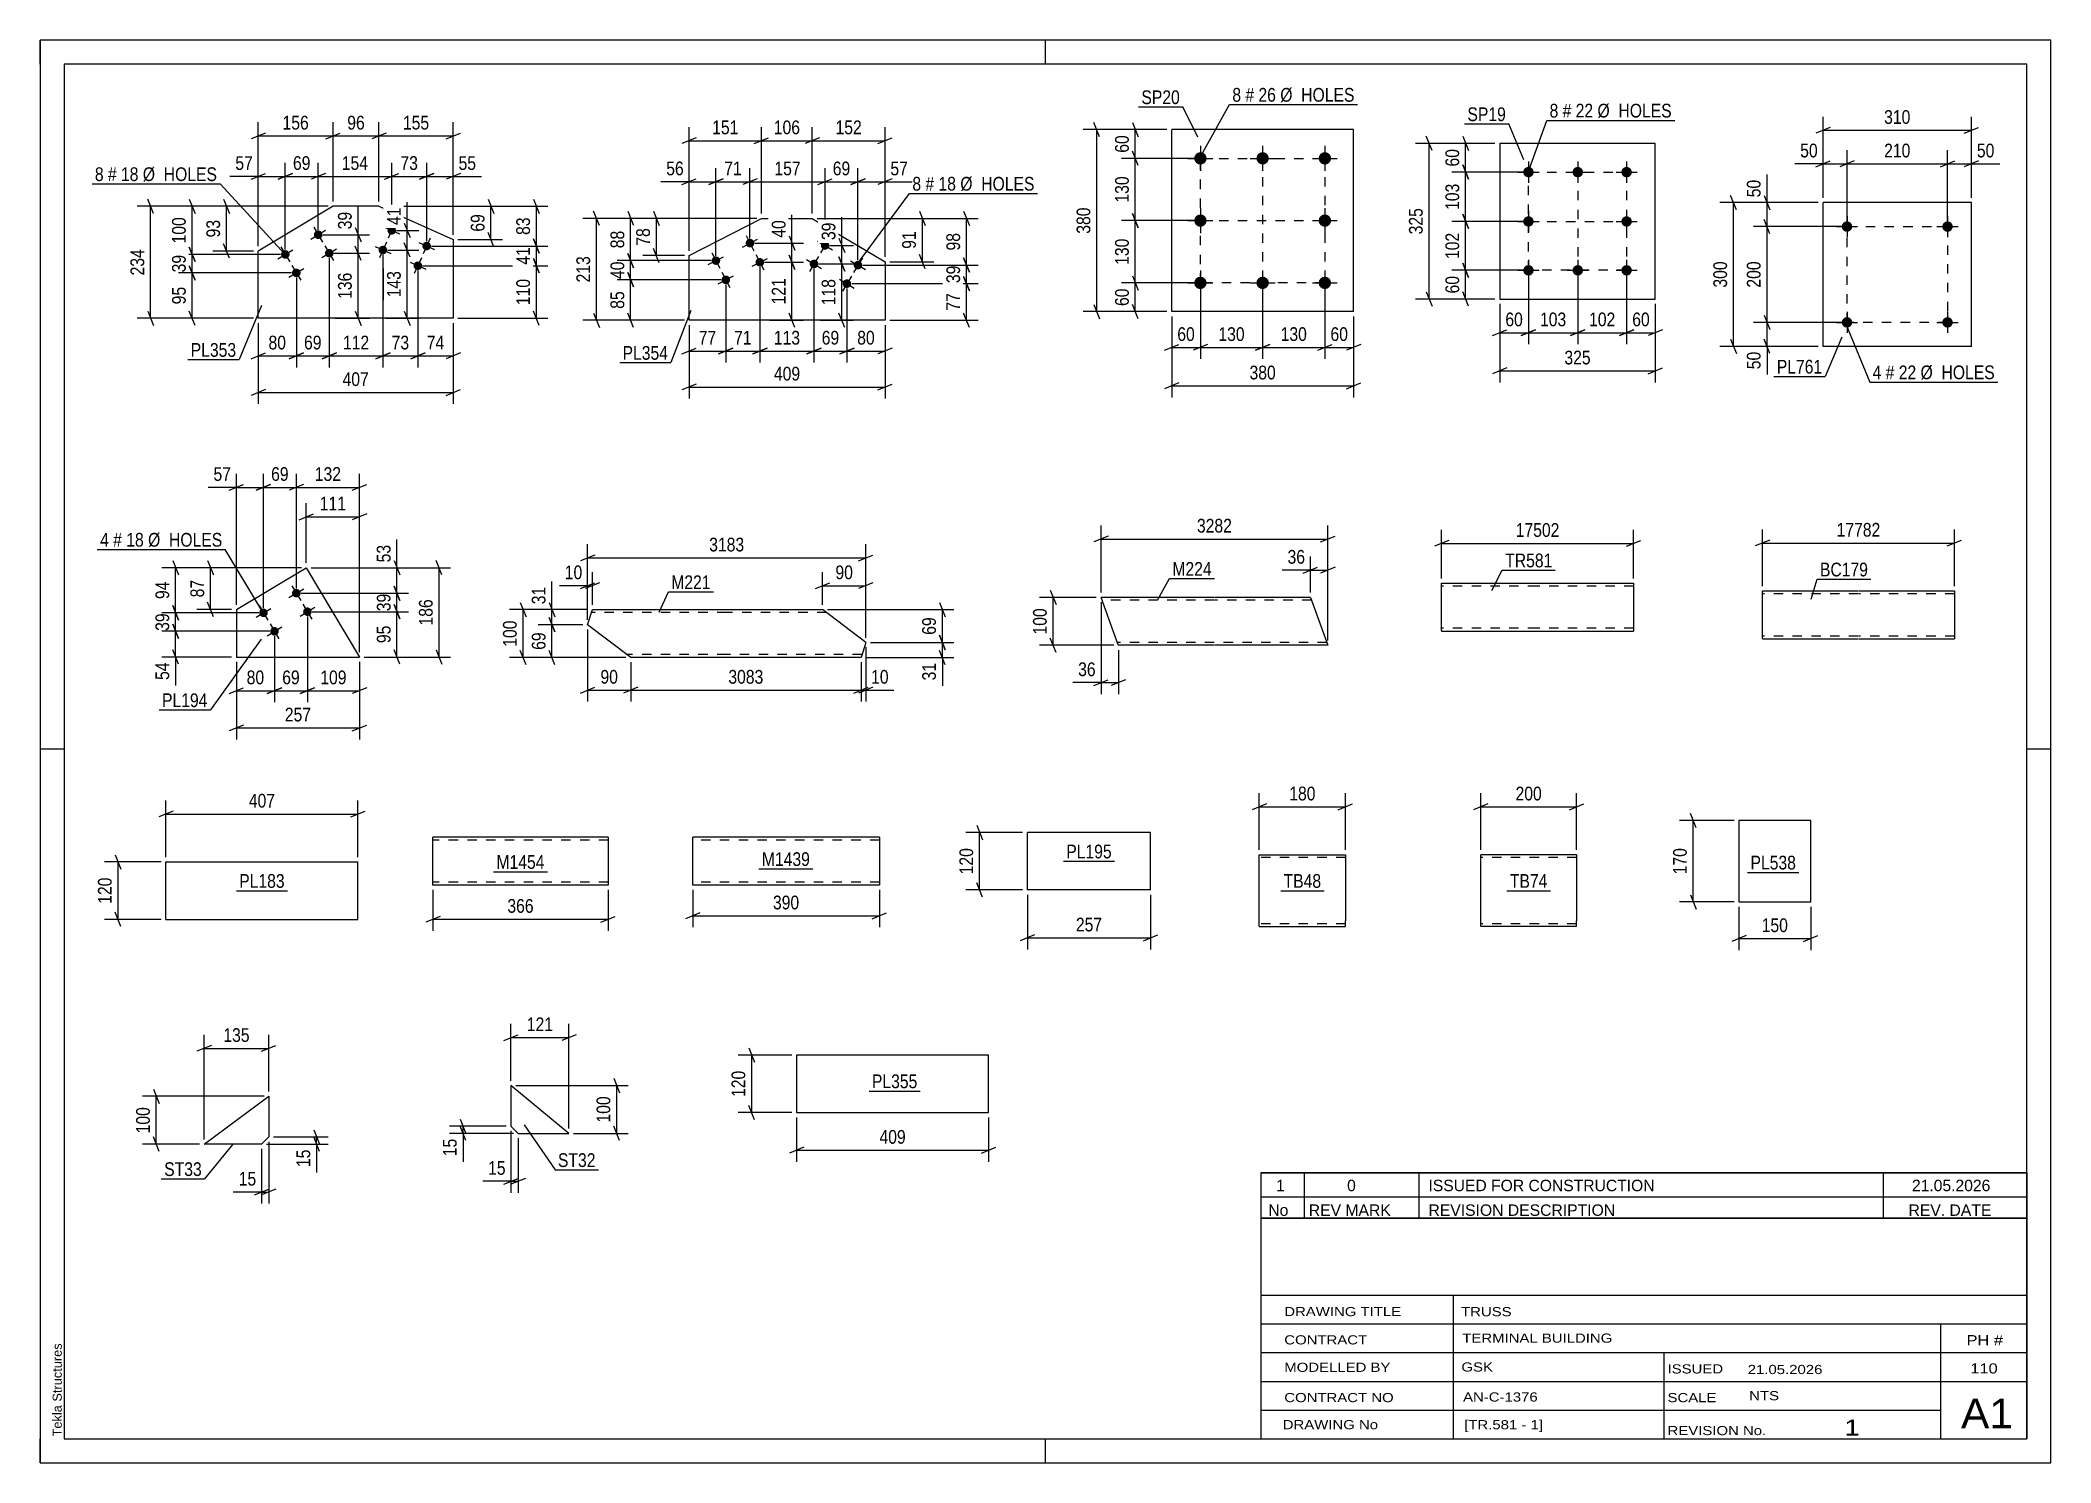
# Paper-space layout 'Layout1' of a CAD drawing. Header units: millimetres. Extents: x 0 to 420, y 0 to 297.
# The model-space entities are those that its viewports show. They can reach past a viewport. Long polylines and large blocks are cut down to what shows.
import ezdxf

# ---------------------------------------------------------------- set-up
doc = ezdxf.new("R2010")
doc.units = ezdxf.units.MM
doc.linetypes.add('DXK_LINE_DOT2', pattern=[3.9198, 1.9599, -1.9599])
doc.layers.add('Viewport layer', color=7, linetype='Continuous', plot=False)
doc.styles.add('Arial', font='ARIAL.TTF', dxfattribs={"height": 0.2})
doc.styles.add('Arial Narrow', font='ARIALN.TTF', dxfattribs={"height": 0.2})

# ---------------------------------------------------------------- blocks, each defined once
blk = doc.blocks.new('Unknown-122572478-1115')
at = {"color": 5, "linetype": 'Continuous'}
for p, q in [((420, 297), (0, 297)), ((0, 297), (0, 0)), ((0, 292), (0, 297)), ((210, 292), (210, 297)), ((420, 0), (420, 297)), ((415, 292), (5, 292)), ((5, 292), (5, 5)), ((415, 5), (415, 292)), ((5, 149), (0, 149)), ((420, 149), (415, 149)), ((0, 0), (0, 5)), ((5, 5), (415, 5)), ((210, 0), (210, 5)), ((0, 0), (420, 0))]:
    blk.add_line(p, q, dxfattribs=at)
at = {"color": 174, "linetype": 'Continuous', "style": 'Arial'}
blk.add_text('Tekla Structures', height=1.9102, rotation=90, dxfattribs=at).set_placement((4.5, 5.5))
blk = doc.blocks.new('Part-122572478-1806 - 1792')
at = {"color": 2, "linetype": 'Continuous'}
for p, q in [((26.27, 113.44), (26.27, 125.44)), ((26.27, 125.44), (46.27, 125.44)), ((46.37, 125.44), (66.37, 125.44)), ((66.37, 113.44), (66.37, 125.44)), ((26.27, 113.44), (46.27, 113.44)), ((46.37, 113.44), (66.37, 113.44))]:
    blk.add_line(p, q, dxfattribs=at)
blk = doc.blocks.new('Part-122572478-1224 - 1206')
at = {"color": 2, "linetype": 'Continuous'}
for p, q in [((114.36, 174.97), (115.34, 178.12)), ((115.34, 178.12), (143.35, 178.12)), ((143.45, 178.12), (163.45, 178.12)), ((172.45, 171.26), (163.45, 178.12)), ((123.35, 168.12), (114.36, 174.97)), ((143.35, 168.12), (123.35, 168.12)), ((171.47, 168.12), (143.45, 168.12)), ((172.45, 171.26), (171.47, 168.12))]:
    blk.add_line(p, q, dxfattribs=at)
at = {"color": 7, "linetype": 'DXK_LINE_DOT2'}
for p, q in [((143.35, 177.52), (115.15, 177.52)), ((164.24, 177.52), (143.45, 177.52)), ((123.35, 168.12), (122.33, 168.89)), ((143.35, 168.72), (122.57, 168.72)), ((171.65, 168.72), (143.45, 168.72))]:
    blk.add_line(p, q, dxfattribs=at)
blk = doc.blocks.new('Part-122572478-1847 - 1833')
at = {"color": 2, "linetype": 'Continuous'}
for p, q in [((231.95, 131.59), (206.23, 131.59)), ((206.23, 119.59), (206.23, 131.59)), ((231.95, 119.59), (231.95, 131.59)), ((231.95, 119.59), (206.23, 119.59))]:
    blk.add_line(p, q, dxfattribs=at)
blk = doc.blocks.new('Part-122572478-1528 - 1512')
at = {"color": 2, "linetype": 'Continuous'}
for p, q in [((245.24, 180.67), (221.6, 180.67)), ((225.21, 170.76), (221.6, 180.67)), ((265.34, 180.67), (245.34, 180.67)), ((265.34, 180.67), (268.98, 170.67)), ((225.24, 170.67), (225.21, 170.76)), ((245.24, 170.67), (225.24, 170.67)), ((268.98, 170.67), (245.34, 170.67))]:
    blk.add_line(p, q, dxfattribs=at)
at = {"color": 7, "linetype": 'DXK_LINE_DOT2'}
for p, q in [((245.24, 180.07), (221.82, 180.07)), ((265.56, 180.07), (245.34, 180.07)), ((225.03, 171.27), (225.01, 171.31)), ((245.24, 171.27), (225.03, 171.27)), ((268.77, 171.27), (245.34, 171.27)), ((268.77, 171.27), (268.75, 171.31))]:
    blk.add_line(p, q, dxfattribs=at)
blk = doc.blocks.new('Part-122572478-1889 - 1874')
at = {"color": 2, "linetype": 'Continuous'}
for p, q in [((254.66, 112.03), (254.66, 126.94)), ((254.66, 126.94), (272.66, 126.94)), ((272.66, 126.94), (272.66, 113.14)), ((254.66, 112.03), (254.66, 111.94)), ((254.66, 111.94), (272.66, 111.94)), ((272.66, 111.94), (272.66, 113.14))]:
    blk.add_line(p, q, dxfattribs=at)
at = {"color": 7, "linetype": 'DXK_LINE_DOT2'}
for p, q in [((272.66, 126.34), (254.66, 126.34)), ((272.66, 126.3), (272.66, 126.34)), ((272.66, 126.34), (272.66, 126.3)), ((272.66, 126.2), (272.66, 126.3)), ((272.66, 126.3), (272.66, 126.2)), ((254.66, 112.54), (254.66, 112.59)), ((272.66, 112.54), (254.66, 112.54)), ((272.66, 112.59), (272.66, 112.91)), ((272.66, 112.54), (272.66, 112.59))]:
    blk.add_line(p, q, dxfattribs=at)
blk = doc.blocks.new('Part-122572478-1619 - 1603')
at = {"color": 2, "linetype": 'Continuous'}
for p, q in [((292.75, 173.74), (292.75, 183.65)), ((292.75, 183.65), (312.75, 183.65)), ((312.85, 183.65), (332.85, 183.65)), ((332.85, 183.65), (332.85, 173.65)), ((292.75, 173.74), (292.75, 173.65)), ((292.75, 173.65), (312.75, 173.65)), ((312.85, 173.65), (332.85, 173.65))]:
    blk.add_line(p, q, dxfattribs=at)
at = {"color": 7, "linetype": 'DXK_LINE_DOT2'}
for p, q in [((312.75, 183.05), (292.75, 183.05)), ((332.85, 183.05), (312.85, 183.05)), ((332.85, 183.56), (332.85, 183.65)), ((292.75, 174.25), (292.75, 174.29)), ((312.75, 174.25), (292.75, 174.25)), ((332.85, 174.25), (312.85, 174.25)), ((332.85, 174.25), (332.85, 174.29))]:
    blk.add_line(p, q, dxfattribs=at)
blk = doc.blocks.new('Part-122572478-1921 - 1905')
at = {"color": 2, "linetype": 'Continuous'}
for p, q in [((98.34, 78.77), (98.34, 70.27)), ((110.43, 68.77), (98.34, 78.77)), ((98.34, 70.27), (99.84, 68.77)), ((99.84, 68.77), (110.43, 68.77))]:
    blk.add_line(p, q, dxfattribs=at)
blk = doc.blocks.new('Part-122572478-1658 - 1642')
at = {"color": 2, "linetype": 'Continuous'}
for p, q in [((337.39, 275.46), (304.89, 275.46)), ((304.89, 275.46), (304.89, 242.96)), ((337.39, 242.96), (337.39, 275.46)), ((304.89, 242.96), (337.39, 242.96))]:
    blk.add_line(p, q, dxfattribs=at)
blk = doc.blocks.new('Bolt-122572478-1691 - 1642')
at = {"linetype": 'Continuous'}
for points in [[(310.89, 270.56, -1), (310.89, 268.36, -1)], [(321.19, 270.56, -1), (321.19, 268.36, -1)], [(331.39, 270.56, -1), (331.39, 268.36, -1)], [(310.89, 260.26, -1), (310.89, 258.06, -1)], [(331.39, 260.26, -1), (331.39, 258.06, -1)], [(310.89, 250.06, -1), (310.89, 247.86, -1)], [(321.19, 250.06, -1), (321.19, 247.86, -1)], [(331.39, 250.06, -1), (331.39, 247.86, -1)]]:
    blk.add_hatch(color=1, dxfattribs=at).paths.add_polyline_path(points)
at = {"color": 1, "linetype": 'Continuous'}
for p, q in [((308.69, 269.46), (313.09, 269.46)), ((310.89, 271.66), (310.89, 267.26)), ((318.99, 269.46), (323.39, 269.46)), ((321.19, 271.66), (321.19, 267.26)), ((329.19, 269.46), (333.59, 269.46)), ((331.39, 271.66), (331.39, 267.26)), ((310.89, 261.36), (310.89, 256.96)), ((331.39, 261.36), (331.39, 256.96)), ((308.69, 259.16), (313.09, 259.16)), ((329.19, 259.16), (333.59, 259.16)), ((308.69, 248.96), (313.09, 248.96)), ((310.89, 251.16), (310.89, 246.76)), ((318.99, 248.96), (323.39, 248.96)), ((321.19, 251.16), (321.19, 246.76)), ((329.19, 248.96), (333.59, 248.96)), ((331.39, 251.16), (331.39, 246.76))]:
    blk.add_line(p, q, dxfattribs=at)
blk = doc.blocks.new('Part-122572478-1982 - 1966')
at = {"color": 2, "linetype": 'Continuous'}
for p, q in [((34.25, 66.52), (47.75, 76.52)), ((47.75, 76.52), (47.75, 68.02)), ((47.75, 68.02), (46.25, 66.52)), ((46.25, 66.52), (34.25, 66.52))]:
    blk.add_line(p, q, dxfattribs=at)
blk = doc.blocks.new('Part-122572478-2047 - 2033')
at = {"color": 2, "linetype": 'Continuous'}
for p, q in [((320.93, 126.94), (300.93, 126.94)), ((300.93, 112.03), (300.93, 126.94)), ((320.93, 126.94), (320.93, 113.14)), ((300.93, 111.94), (300.93, 112.03)), ((320.93, 111.94), (300.93, 111.94)), ((320.93, 111.94), (320.93, 113.14))]:
    blk.add_line(p, q, dxfattribs=at)
at = {"color": 7, "linetype": 'DXK_LINE_DOT2'}
for p, q in [((320.93, 126.34), (300.93, 126.34)), ((320.93, 126.34), (320.93, 126.3)), ((320.93, 126.3), (320.93, 126.34)), ((320.93, 126.2), (320.93, 126.3)), ((320.93, 126.3), (320.93, 126.2)), ((300.93, 112.54), (300.93, 112.59)), ((320.93, 112.54), (300.93, 112.54)), ((320.93, 112.59), (320.93, 112.91)), ((320.93, 112.54), (320.93, 112.59))]:
    blk.add_line(p, q, dxfattribs=at)
blk = doc.blocks.new('Bolt-122572478-2098 - 2064')
at = {"linetype": 'Continuous'}
for points in [[(242.36, 273.64, -1), (242.36, 271.04, -1)], [(255.36, 273.64, -1), (255.36, 271.04, -1)], [(268.36, 273.64, -1), (268.36, 271.04, -1)], [(242.36, 260.64, -1), (242.36, 258.04, -1)], [(268.36, 260.64, -1), (268.36, 258.04, -1)], [(242.36, 247.64, -1), (242.36, 245.04, -1)], [(255.36, 247.64, -1), (255.36, 245.04, -1)], [(268.36, 247.64, -1), (268.36, 245.04, -1)]]:
    blk.add_hatch(color=1, dxfattribs=at).paths.add_polyline_path(points)
at = {"color": 1, "linetype": 'Continuous'}
for p, q in [((242.36, 274.94), (242.36, 269.74)), ((255.36, 274.94), (255.36, 269.74)), ((268.36, 274.94), (268.36, 269.74)), ((239.76, 272.34), (244.96, 272.34)), ((252.76, 272.34), (257.96, 272.34)), ((265.76, 272.34), (270.96, 272.34)), ((242.36, 261.94), (242.36, 256.74)), ((268.36, 261.94), (268.36, 256.74)), ((239.76, 259.34), (244.96, 259.34)), ((265.76, 259.34), (270.96, 259.34)), ((242.36, 248.94), (242.36, 243.74)), ((255.36, 248.94), (255.36, 243.74)), ((268.36, 248.94), (268.36, 243.74)), ((239.76, 246.34), (244.96, 246.34)), ((252.76, 246.34), (257.96, 246.34)), ((265.76, 246.34), (270.96, 246.34))]:
    blk.add_line(p, q, dxfattribs=at)
blk = doc.blocks.new('Part-122572478-2113 - 2064')
at = {"color": 2, "linetype": 'Continuous'}
for p, q in [((274.36, 278.34), (236.36, 278.34)), ((236.36, 240.34), (236.36, 278.34)), ((274.36, 240.34), (274.36, 278.34)), ((274.36, 240.34), (236.36, 240.34))]:
    blk.add_line(p, q, dxfattribs=at)
blk = doc.blocks.new('Part-122572478-2228 - 2214')
at = {"color": 2, "linetype": 'Continuous'}
for p, q in [((118.64, 130.59), (82.03, 130.59)), ((82.03, 120.68), (82.03, 130.59)), ((118.64, 130.59), (118.64, 120.59)), ((82.03, 120.59), (82.03, 120.68)), ((118.64, 120.59), (82.03, 120.59))]:
    blk.add_line(p, q, dxfattribs=at)
at = {"color": 7, "linetype": 'DXK_LINE_DOT2'}
for p, q in [((118.64, 129.99), (82.03, 129.99)), ((82.03, 121.19), (82.03, 121.24)), ((118.64, 121.19), (82.03, 121.19)), ((118.64, 121.19), (118.64, 121.24))]:
    blk.add_line(p, q, dxfattribs=at)
blk = doc.blocks.new('Bolt-122572478-2298 - 2244')
at = {"linetype": 'Continuous'}
for points in [[(378.53, 258.09, -1), (376.33, 258.09, -1)], [(399.53, 258.09, -1), (397.33, 258.09, -1)]]:
    blk.add_hatch(color=1, dxfattribs=at).paths.add_polyline_path(points)
at = {"color": 1, "linetype": 'Continuous'}
for p, q in [((375.23, 258.09), (379.63, 258.09)), ((377.43, 260.29), (377.43, 255.89)), ((396.23, 258.09), (400.63, 258.09)), ((398.43, 260.29), (398.43, 255.89))]:
    blk.add_line(p, q, dxfattribs=at)
blk = doc.blocks.new('Part-122572478-2260 - 2244')
at = {"color": 2, "linetype": 'Continuous'}
for p, q in [((403.43, 263.09), (372.43, 263.09)), ((372.43, 233.09), (372.43, 263.09)), ((403.43, 233.09), (403.43, 263.09)), ((403.43, 233.09), (372.43, 233.09))]:
    blk.add_line(p, q, dxfattribs=at)
blk = doc.blocks.new('Bolt-122572478-2293 - 2244')
at = {"linetype": 'Continuous'}
for points in [[(378.53, 238.09, -1), (376.33, 238.09, -1)], [(399.53, 238.09, -1), (397.33, 238.09, -1)]]:
    blk.add_hatch(color=1, dxfattribs=at).paths.add_polyline_path(points)
at = {"color": 1, "linetype": 'Continuous'}
for p, q in [((377.43, 240.29), (377.43, 235.89)), ((398.43, 240.29), (398.43, 235.89)), ((375.23, 238.09), (379.63, 238.09)), ((396.23, 238.09), (400.63, 238.09))]:
    blk.add_line(p, q, dxfattribs=at)
blk = doc.blocks.new('Part-122572478-2478 - 2464')
at = {"color": 2, "linetype": 'Continuous'}
for p, q in [((175.31, 130.59), (136.31, 130.59)), ((136.31, 120.68), (136.31, 130.59)), ((175.31, 130.59), (175.31, 120.59)), ((136.31, 120.59), (136.31, 120.68)), ((175.31, 120.59), (136.31, 120.59))]:
    blk.add_line(p, q, dxfattribs=at)
at = {"color": 7, "linetype": 'DXK_LINE_DOT2'}
for p, q in [((175.31, 129.99), (136.31, 129.99)), ((136.31, 121.19), (136.31, 121.24)), ((175.31, 121.19), (136.31, 121.19)), ((175.31, 121.19), (175.31, 121.24))]:
    blk.add_line(p, q, dxfattribs=at)
blk = doc.blocks.new('Part-122572478-2512 - 2494')
at = {"color": 2, "linetype": 'Continuous'}
for p, q in [((359.78, 172.1), (359.78, 182.01)), ((359.78, 182.01), (379.78, 182.01)), ((379.88, 182.01), (399.88, 182.01)), ((399.88, 182.01), (399.88, 172.01)), ((359.78, 172.1), (359.78, 172.01)), ((359.78, 172.01), (379.78, 172.01)), ((379.88, 172.01), (399.88, 172.01))]:
    blk.add_line(p, q, dxfattribs=at)
at = {"color": 7, "linetype": 'DXK_LINE_DOT2'}
for p, q in [((379.78, 181.41), (359.78, 181.41)), ((399.88, 181.41), (379.88, 181.41)), ((399.88, 181.91), (399.88, 182.01)), ((359.78, 172.61), (359.78, 172.65)), ((379.78, 172.61), (359.78, 172.61)), ((399.88, 172.61), (379.88, 172.61)), ((399.88, 172.61), (399.88, 172.65))]:
    blk.add_line(p, q, dxfattribs=at)
blk = doc.blocks.new('Bolt-122572478-2563 - 2529')
at = {"linetype": 'Continuous'}
for points in [[(74.25, 256.93, -1), (72.61, 257.67, -1)], [(72.41, 252.82, -1), (70.77, 253.56, -1)], [(81.55, 253.66, -1), (79.91, 254.4, -1)], [(79.71, 249.55, -1), (78.07, 250.29, -1)]]:
    blk.add_hatch(color=1, dxfattribs=at).paths.add_polyline_path(points)
at = {"color": 1, "linetype": 'Continuous'}
for p, q in [((71.79, 258.04), (75.07, 256.56)), ((74.16, 258.94), (72.69, 255.66)), ((69.95, 253.93), (73.23, 252.46)), ((72.32, 254.84), (70.85, 251.55)), ((79.09, 254.77), (82.37, 253.29)), ((81.46, 255.67), (79.99, 252.39)), ((77.25, 250.66), (80.53, 249.19)), ((79.63, 251.57), (78.15, 248.28))]:
    blk.add_line(p, q, dxfattribs=at)
blk = doc.blocks.new('Bolt-122572478-2568 - 2529')
at = {"linetype": 'Continuous'}
for points in [[(58.84, 256.86, -1), (57.29, 255.93, -1)], [(51.97, 252.75, -1), (50.43, 251.83, -1)], [(61.15, 252.99, -1), (59.6, 252.07, -1)], [(54.28, 248.89, -1), (52.73, 247.97, -1)]]:
    blk.add_hatch(color=1, dxfattribs=at).paths.add_polyline_path(points)
at = {"color": 1, "linetype": 'Continuous'}
for p, q in [((56.52, 255.47), (59.61, 257.32)), ((57.14, 257.94), (58.99, 254.85)), ((49.65, 251.37), (52.74, 253.22)), ((50.27, 253.84), (52.12, 250.75)), ((58.83, 251.61), (61.92, 253.46)), ((59.45, 254.08), (61.3, 250.99)), ((51.96, 247.51), (55.05, 249.35)), ((52.58, 249.97), (54.43, 246.88))]:
    blk.add_line(p, q, dxfattribs=at)
blk = doc.blocks.new('Part-122572478-2583 - 2529')
at = {"color": 2, "linetype": 'Continuous'}
for p, q in [((61.18, 262.33), (45.54, 252.99)), ((70.75, 262.33), (61.18, 262.33)), ((70.75, 262.33), (86.27, 255.38)), ((45.54, 238.94), (45.54, 252.99)), ((86.27, 255.38), (86.27, 238.94)), ((86.27, 238.94), (45.54, 238.94))]:
    blk.add_line(p, q, dxfattribs=at)
blk = doc.blocks.new('Bolt-122572478-2879 - 2868')
at = {"linetype": 'Continuous'}
for points in [[(164.72, 253.69, -1), (163.18, 254.61, -1)], [(162.42, 249.82, -1), (160.87, 250.75, -1)], [(171.59, 249.59, -1), (170.05, 250.51, -1)], [(169.29, 245.73, -1), (167.74, 246.65, -1)]]:
    blk.add_hatch(color=1, dxfattribs=at).paths.add_polyline_path(points)
at = {"color": 1, "linetype": 'Continuous'}
for p, q in [((162.4, 255.07), (165.5, 253.23)), ((164.87, 255.7), (163.03, 252.6)), ((160.1, 251.21), (163.19, 249.36)), ((162.57, 251.83), (160.72, 248.74)), ((169.27, 250.97), (172.37, 249.13)), ((171.74, 251.6), (169.9, 248.51)), ((166.97, 247.11), (170.06, 245.27)), ((169.44, 247.73), (167.59, 244.64))]:
    blk.add_line(p, q, dxfattribs=at)
blk = doc.blocks.new('Bolt-122572478-2874 - 2868')
at = {"linetype": 'Continuous'}
for points in [[(149.07, 255.05, -1), (147.47, 254.23, -1)], [(141.96, 251.39, -1), (140.36, 250.57, -1)], [(144.02, 247.39, -1), (142.42, 246.57, -1)], [(151.13, 251.05, -1), (149.53, 250.23, -1)]]:
    blk.add_hatch(color=1, dxfattribs=at).paths.add_polyline_path(points)
at = {"color": 1, "linetype": 'Continuous'}
for p, q in [((147.45, 256.24), (149.1, 253.04)), ((140.33, 252.58), (141.98, 249.38)), ((146.67, 253.82), (149.87, 255.47)), ((149.51, 252.24), (151.15, 249.04)), ((139.56, 250.16), (142.76, 251.81)), ((141.62, 246.16), (144.82, 247.8)), ((142.39, 248.58), (144.04, 245.38)), ((148.73, 249.82), (151.93, 251.46))]:
    blk.add_line(p, q, dxfattribs=at)
blk = doc.blocks.new('Part-122572478-2894 - 2868')
at = {"color": 2, "linetype": 'Continuous'}
for p, q in [((135.56, 252.04), (150.67, 259.81)), ((150.67, 259.81), (161.29, 259.81)), ((161.29, 259.81), (176.48, 250.75)), ((135.56, 238.53), (135.56, 252.04)), ((176.48, 250.75), (176.48, 238.53)), ((176.48, 238.53), (135.56, 238.53))]:
    blk.add_line(p, q, dxfattribs=at)
blk = doc.blocks.new('Part-122572478-3160 - 3144')
at = {"color": 2, "linetype": 'Continuous'}
for p, q in [((40.98, 178.15), (55.58, 186.86)), ((55.58, 186.86), (66.7, 168.22)), ((40.98, 178.15), (40.98, 168.22)), ((40.98, 168.22), (66.7, 168.22))]:
    blk.add_line(p, q, dxfattribs=at)
blk = doc.blocks.new('Bolt-122572478-3165 - 3144')
at = {"linetype": 'Continuous'}
for points in [[(54.28, 182.01, -1), (52.73, 181.09, -1)], [(47.41, 177.91, -1), (45.86, 176.99, -1)], [(56.58, 178.15, -1), (55.04, 177.23, -1)], [(49.71, 174.05, -1), (48.17, 173.13, -1)]]:
    blk.add_hatch(color=1, dxfattribs=at).paths.add_polyline_path(points)
at = {"color": 1, "linetype": 'Continuous'}
for p, q in [((51.96, 180.63), (55.05, 182.47)), ((52.58, 183.1), (54.43, 180.01)), ((45.09, 176.53), (48.18, 178.38)), ((45.71, 179), (47.56, 175.91)), ((54.27, 176.76), (57.36, 178.61)), ((54.89, 179.23), (56.73, 176.14)), ((47.39, 172.67), (50.49, 174.51)), ((48.02, 175.13), (49.86, 172.04))]:
    blk.add_line(p, q, dxfattribs=at)
blk = doc.blocks.new('Part-122572478-3310 - 3296')
at = {"color": 2, "linetype": 'Continuous'}
for p, q in [((369.86, 134.09), (354.86, 134.09)), ((354.86, 134.09), (354.86, 117.09)), ((369.86, 117.09), (369.86, 134.09)), ((354.86, 117.09), (369.86, 117.09))]:
    blk.add_line(p, q, dxfattribs=at)
blk = doc.blocks.new('Part-122572478-7042 - 7041')
at = {"color": 2, "linetype": 'Continuous'}
for p, q in [((178.01, 85.11), (158.01, 85.11)), ((158.01, 85.11), (158.01, 73.11)), ((198.11, 85.11), (178.11, 85.11)), ((198.11, 73.11), (198.11, 85.11)), ((158.01, 73.11), (178.01, 73.11)), ((178.11, 73.11), (198.11, 73.11))]:
    blk.add_line(p, q, dxfattribs=at)
blk = doc.blocks.new('Rectangle-122572478-1778 - 1642')
at = {"color": 1, "linetype": 'DXK_LINE_DOT2'}
blk.add_lwpolyline([(310.89, 269.46), (331.39, 269.46), (331.39, 248.96), (310.89, 248.96), (310.89, 269.46)], close=True, dxfattribs=at)
blk = doc.blocks.new('Rectangle-122572478-2200 - 2064')
at = {"color": 1, "linetype": 'DXK_LINE_DOT2'}
blk.add_lwpolyline([(242.36, 272.34), (268.36, 272.34), (268.36, 246.34), (242.36, 246.34), (242.36, 272.34)], close=True, dxfattribs=at)
blk = doc.blocks.new('Rectangle-122572478-2407 - 2244')
at = {"color": 1, "linetype": 'DXK_LINE_DOT2'}
blk.add_lwpolyline([(377.43, 258.09), (398.43, 258.09), (398.43, 238.09), (377.43, 238.09), (377.43, 258.09)], close=True, dxfattribs=at)
blk = doc.blocks.new('Line-122572478-1771 - 1642')
at = {"color": 1, "linetype": 'DXK_LINE_DOT2'}
blk.add_line((321.19, 269.46), (321.19, 248.96), dxfattribs=at)
blk = doc.blocks.new('Line-122572478-2193 - 2064')
at = {"color": 1, "linetype": 'DXK_LINE_DOT2'}
blk.add_line((255.36, 272.34), (255.36, 246.34), dxfattribs=at)
blk = doc.blocks.new('Line-122572478-1764 - 1642')
at = {"color": 1, "linetype": 'DXK_LINE_DOT2'}
blk.add_line((310.89, 259.16), (331.39, 259.16), dxfattribs=at)
blk = doc.blocks.new('Line-122572478-2186 - 2064')
at = {"color": 1, "linetype": 'DXK_LINE_DOT2'}
blk.add_line((242.36, 259.34), (268.36, 259.34), dxfattribs=at)
blk = doc.blocks.new('StraightDimension-122572478-1819 - 1792')
at = {"color": 7, "linetype": 'Continuous'}
for p, q in [((27.77, 136.04), (24.77, 134.84)), ((26.27, 126.44), (26.27, 138.29)), ((26.27, 135.44), (66.37, 135.44)), ((64.87, 134.84), (67.87, 136.04)), ((66.37, 126.44), (66.37, 138.29))]:
    blk.add_line(p, q, dxfattribs=at)
at = {"color": 0}
blk.add_wipeout([(49.66, 136.19), (49.66, 140.39), (42.98, 140.39), (42.98, 136.19)], dxfattribs=at)
at = {"color": 3, "style": 'Arial Narrow'}
blk.add_text('407', height=2.863, dxfattribs=at).set_placement((43.58, 136.79))
blk = doc.blocks.new('StraightDimension-122572478-1808 - 1792')
at = {"color": 7, "linetype": 'Continuous'}
for p, q in [((15.67, 126.94), (16.87, 123.94)), ((25.27, 125.44), (13.42, 125.44)), ((16.27, 113.44), (16.27, 125.44)), ((25.27, 113.44), (13.42, 113.44)), ((16.87, 111.94), (15.67, 114.94))]:
    blk.add_line(p, q, dxfattribs=at)
at = {"color": 0}
blk.add_wipeout([(15.52, 122.78), (11.32, 122.78), (11.32, 116.1), (15.52, 116.1)], dxfattribs=at)
at = {"color": 3, "style": 'Arial Narrow'}
blk.add_text('120', height=2.863, rotation=90.0002, dxfattribs=at).set_placement((14.92, 116.7))
blk = doc.blocks.new('StraightDimension-122572478-1341 - 1206')
at = {"color": 7, "linetype": 'Continuous'}
for p, q in [((187.85, 172.76), (189.05, 169.76)), ((172.47, 168.12), (190.85, 168.12)), ((173.45, 171.26), (190.85, 171.26)), ((189.05, 166.62), (187.85, 169.62)), ((188.45, 168.12), (188.45, 171.26))]:
    blk.add_line(p, q, dxfattribs=at)
at = {"color": 0}
blk.add_wipeout([(187.7, 167.59), (183.5, 167.59), (183.5, 162.74), (187.7, 162.74)], dxfattribs=at)
at = {"color": 7, "linetype": 'Continuous'}
blk.add_line((188.45, 168.12), (188.45, 162.21), dxfattribs=at)
blk.add_line((188.45, 168.12), (188.45, 162.21), dxfattribs=at)
at = {"color": 3, "style": 'Arial Narrow'}
blk.add_text('31', height=2.863, rotation=90.0002, dxfattribs=at).set_placement((187.1, 163.34))
blk = doc.blocks.new('StraightDimension-122572478-1371 - 1206')
at = {"color": 7, "linetype": 'Continuous'}
for p, q in [((114.36, 175.97), (114.36, 185.97)), ((115.34, 179.12), (115.34, 185.97)), ((112.86, 182.52), (115.86, 183.72)), ((116.84, 183.72), (113.84, 182.52)), ((114.36, 183.12), (115.34, 183.12))]:
    blk.add_line(p, q, dxfattribs=at)
at = {"color": 0}
blk.add_wipeout([(113.83, 183.87), (113.83, 188.07), (108.98, 188.07), (108.98, 183.87)], dxfattribs=at)
at = {"color": 7, "linetype": 'Continuous'}
blk.add_line((114.36, 183.12), (108.45, 183.12), dxfattribs=at)
blk.add_line((114.36, 183.12), (108.45, 183.12), dxfattribs=at)
at = {"color": 3, "style": 'Arial Narrow'}
blk.add_text('10', height=2.863, dxfattribs=at).set_placement((109.58, 184.47))
blk = doc.blocks.new('StraightDimension-122572478-1228 - 1206')
at = {"color": 7, "linetype": 'Continuous'}
for p, q in [((115.86, 189.52), (112.86, 188.32)), ((114.36, 175.97), (114.36, 191.77)), ((170.95, 188.32), (173.95, 189.52)), ((172.45, 172.26), (172.45, 191.77)), ((114.36, 188.92), (172.45, 188.92))]:
    blk.add_line(p, q, dxfattribs=at)
at = {"color": 0}
blk.add_wipeout([(147.66, 189.67), (147.66, 193.87), (139.15, 193.87), (139.15, 189.67)], dxfattribs=at)
at = {"color": 3, "style": 'Arial Narrow'}
blk.add_text('3183', height=2.863, dxfattribs=at).set_placement((139.75, 190.27))
blk = doc.blocks.new('StraightDimension-122572478-1265 - 1206')
at = {"color": 7, "linetype": 'Continuous'}
for p, q in [((106.3, 176.47), (107.5, 173.47)), ((113.36, 174.97), (104.05, 174.97)), ((106.9, 168.12), (106.9, 174.97)), ((122.35, 168.12), (104.05, 168.12)), ((107.5, 166.62), (106.3, 169.62))]:
    blk.add_line(p, q, dxfattribs=at)
at = {"color": 0}
blk.add_wipeout([(106.15, 173.97), (101.95, 173.97), (101.95, 169.12), (106.15, 169.12)], dxfattribs=at)
at = {"color": 3, "style": 'Arial Narrow'}
blk.add_text('69', height=2.863, rotation=90.0002, dxfattribs=at).set_placement((105.55, 169.72))
blk = doc.blocks.new('StraightDimension-122572478-1286 - 1206')
at = {"color": 7, "linetype": 'Continuous'}
for p, q in [((114.34, 178.12), (104.05, 178.12)), ((106.3, 179.62), (107.5, 176.62)), ((107.5, 173.47), (106.3, 176.47)), ((106.9, 174.97), (106.9, 178.12)), ((113.36, 174.97), (104.05, 174.97))]:
    blk.add_line(p, q, dxfattribs=at)
at = {"color": 0}
blk.add_wipeout([(106.15, 183.5), (101.95, 183.5), (101.95, 178.64), (106.15, 178.64)], dxfattribs=at)
at = {"color": 7, "linetype": 'Continuous'}
blk.add_line((106.9, 178.12), (106.9, 184.02), dxfattribs=at)
blk.add_line((106.9, 178.12), (106.9, 184.02), dxfattribs=at)
at = {"color": 3, "style": 'Arial Narrow'}
blk.add_text('31', height=2.863, rotation=90.0002, dxfattribs=at).set_placement((105.55, 179.24))
blk = doc.blocks.new('StraightDimension-122572478-1313 - 1206')
at = {"color": 7, "linetype": 'Continuous'}
for p, q in [((164.45, 178.12), (190.85, 178.12)), ((187.85, 179.62), (189.05, 176.62)), ((188.45, 171.26), (188.45, 178.12)), ((189.05, 169.76), (187.85, 172.76)), ((173.45, 171.26), (190.85, 171.26))]:
    blk.add_line(p, q, dxfattribs=at)
at = {"color": 0}
blk.add_wipeout([(187.7, 177.12), (183.5, 177.12), (183.5, 172.26), (187.7, 172.26)], dxfattribs=at)
at = {"color": 3, "style": 'Arial Narrow'}
blk.add_text('69', height=2.863, rotation=90.0002, dxfattribs=at).set_placement((187.1, 172.86))
blk = doc.blocks.new('StraightDimension-122572478-1398 - 1206')
at = {"color": 7, "linetype": 'Continuous'}
for p, q in [((163.45, 179.12), (163.45, 185.97)), ((172.45, 172.26), (172.45, 185.97)), ((161.95, 182.52), (164.95, 183.72)), ((163.45, 183.12), (172.45, 183.12)), ((173.95, 183.72), (170.95, 182.52))]:
    blk.add_line(p, q, dxfattribs=at)
at = {"color": 0}
blk.add_wipeout([(170.38, 183.87), (170.38, 188.07), (165.52, 188.07), (165.52, 183.87)], dxfattribs=at)
at = {"color": 3, "style": 'Arial Narrow'}
blk.add_text('90', height=2.863, dxfattribs=at).set_placement((166.12, 184.47))
blk = doc.blocks.new('StraightDimension-122572478-1423 - 1206')
at = {"color": 7, "linetype": 'Continuous'}
for p, q in [((172.45, 170.26), (172.45, 158.91)), ((171.47, 167.12), (171.47, 158.91)), ((169.97, 160.71), (172.97, 161.91)), ((173.95, 161.91), (170.95, 160.71)), ((171.47, 161.31), (172.45, 161.31))]:
    blk.add_line(p, q, dxfattribs=at)
at = {"color": 0}
blk.add_wipeout([(177.83, 162.06), (177.83, 166.26), (172.97, 166.26), (172.97, 162.06)], dxfattribs=at)
at = {"color": 7, "linetype": 'Continuous'}
blk.add_line((172.45, 161.31), (178.35, 161.31), dxfattribs=at)
blk.add_line((172.45, 161.31), (178.35, 161.31), dxfattribs=at)
at = {"color": 3, "style": 'Arial Narrow'}
blk.add_text('10', height=2.863, dxfattribs=at).set_placement((173.57, 162.66))
blk = doc.blocks.new('StraightDimension-122572478-1451 - 1206')
at = {"color": 7, "linetype": 'Continuous'}
for p, q in [((123.35, 167.12), (123.35, 158.91)), ((171.47, 167.12), (171.47, 158.91)), ((124.85, 161.91), (121.85, 160.71)), ((123.35, 161.31), (171.47, 161.31)), ((169.97, 160.71), (172.97, 161.91))]:
    blk.add_line(p, q, dxfattribs=at)
at = {"color": 0}
blk.add_wipeout([(151.67, 162.06), (151.67, 166.26), (143.15, 166.26), (143.15, 162.06)], dxfattribs=at)
at = {"color": 3, "style": 'Arial Narrow'}
blk.add_text('3083', height=2.863, dxfattribs=at).set_placement((143.75, 162.66))
blk = doc.blocks.new('StraightDimension-122572478-1472 - 1206')
at = {"color": 7, "linetype": 'Continuous'}
for p, q in [((114.36, 173.97), (114.36, 158.91)), ((123.35, 167.12), (123.35, 158.91)), ((112.86, 160.71), (115.86, 161.91)), ((114.36, 161.31), (123.35, 161.31)), ((124.85, 161.91), (121.85, 160.71))]:
    blk.add_line(p, q, dxfattribs=at)
at = {"color": 0}
blk.add_wipeout([(121.28, 162.06), (121.28, 166.26), (116.43, 166.26), (116.43, 162.06)], dxfattribs=at)
at = {"color": 3, "style": 'Arial Narrow'}
blk.add_text('90', height=2.863, dxfattribs=at).set_placement((117.03, 162.66))
blk = doc.blocks.new('StraightDimension-122572478-1491 - 1206')
at = {"color": 7, "linetype": 'Continuous'}
for p, q in [((114.34, 178.12), (98.03, 178.12)), ((100.28, 179.62), (101.48, 176.62)), ((100.88, 168.12), (100.88, 178.12)), ((122.35, 168.12), (98.03, 168.12)), ((101.48, 166.62), (100.28, 169.62))]:
    blk.add_line(p, q, dxfattribs=at)
at = {"color": 0}
blk.add_wipeout([(100.13, 176.46), (95.93, 176.46), (95.93, 169.77), (100.13, 169.77)], dxfattribs=at)
at = {"color": 3, "style": 'Arial Narrow'}
blk.add_text('100', height=2.863, rotation=90.0002, dxfattribs=at).set_placement((99.53, 170.37))
blk = doc.blocks.new('StraightDimension-122572478-1849 - 1833')
at = {"color": 7, "linetype": 'Continuous'}
for p, q in [((205.23, 131.59), (193.38, 131.59)), ((195.63, 133.09), (196.83, 130.09)), ((196.23, 119.59), (196.23, 131.59)), ((205.23, 119.59), (193.38, 119.59)), ((196.83, 118.09), (195.63, 121.09))]:
    blk.add_line(p, q, dxfattribs=at)
at = {"color": 0}
blk.add_wipeout([(195.48, 128.93), (191.28, 128.93), (191.28, 122.25), (195.48, 122.25)], dxfattribs=at)
at = {"color": 3, "style": 'Arial Narrow'}
blk.add_text('120', height=2.863, rotation=90.0002, dxfattribs=at).set_placement((194.88, 122.85))
blk = doc.blocks.new('StraightDimension-122572478-1860 - 1833')
at = {"color": 7, "linetype": 'Continuous'}
for p, q in [((206.23, 118.59), (206.23, 107.19)), ((231.95, 118.59), (231.95, 107.19)), ((207.73, 110.19), (204.73, 108.99)), ((206.23, 109.59), (231.95, 109.59)), ((230.45, 108.99), (233.45, 110.19))]:
    blk.add_line(p, q, dxfattribs=at)
at = {"color": 0}
blk.add_wipeout([(222.43, 110.34), (222.43, 114.54), (215.75, 114.54), (215.75, 110.34)], dxfattribs=at)
at = {"color": 3, "style": 'Arial Narrow'}
blk.add_text('257', height=2.863, dxfattribs=at).set_placement((216.35, 110.94))
blk = doc.blocks.new('StraightDimension-122572478-1582 - 1512')
at = {"color": 7, "linetype": 'Continuous'}
for p, q in [((221.6, 179.67), (221.6, 160.49)), ((225.24, 169.67), (225.24, 160.49)), ((220.1, 162.29), (223.1, 163.49)), ((221.6, 162.89), (225.24, 162.89)), ((226.74, 163.49), (223.74, 162.29))]:
    blk.add_line(p, q, dxfattribs=at)
at = {"color": 0}
blk.add_wipeout([(221.08, 163.64), (221.08, 167.84), (216.22, 167.84), (216.22, 163.64)], dxfattribs=at)
at = {"color": 7, "linetype": 'Continuous'}
blk.add_line((221.6, 162.89), (215.7, 162.89), dxfattribs=at)
blk.add_line((221.6, 162.89), (215.7, 162.89), dxfattribs=at)
at = {"color": 3, "style": 'Arial Narrow'}
blk.add_text('36', height=2.863, dxfattribs=at).set_placement((216.82, 164.24))
blk = doc.blocks.new('StraightDimension-122572478-1542 - 1512')
at = {"color": 7, "linetype": 'Continuous'}
for p, q in [((220.6, 180.67), (208.75, 180.67)), ((211, 182.17), (212.2, 179.17)), ((211.6, 170.67), (211.6, 180.67)), ((224.24, 170.67), (208.75, 170.67)), ((212.2, 169.17), (211, 172.17))]:
    blk.add_line(p, q, dxfattribs=at)
at = {"color": 0}
blk.add_wipeout([(210.85, 179.01), (206.65, 179.01), (206.65, 172.32), (210.85, 172.32)], dxfattribs=at)
at = {"color": 3, "style": 'Arial Narrow'}
blk.add_text('100', height=2.863, rotation=90.0002, dxfattribs=at).set_placement((210.25, 172.92))
blk = doc.blocks.new('StraightDimension-122572478-1531 - 1512')
at = {"color": 7, "linetype": 'Continuous'}
for p, q in [((223.1, 193.46), (220.1, 192.26)), ((221.6, 181.67), (221.6, 195.71)), ((267.48, 192.26), (270.48, 193.46)), ((268.98, 171.67), (268.98, 195.71)), ((221.6, 192.86), (268.98, 192.86))]:
    blk.add_line(p, q, dxfattribs=at)
at = {"color": 0}
blk.add_wipeout([(249.55, 193.61), (249.55, 197.81), (241.04, 197.81), (241.04, 193.61)], dxfattribs=at)
at = {"color": 3, "style": 'Arial Narrow'}
blk.add_text('3282', height=2.863, dxfattribs=at).set_placement((241.64, 194.21))
blk = doc.blocks.new('StraightDimension-122572478-1564 - 1512')
at = {"color": 7, "linetype": 'Continuous'}
for p, q in [((265.34, 181.67), (265.34, 189.21)), ((268.98, 171.67), (268.98, 189.21)), ((263.84, 185.76), (266.84, 186.96)), ((265.34, 186.36), (268.98, 186.36)), ((270.48, 186.96), (267.48, 185.76))]:
    blk.add_line(p, q, dxfattribs=at)
at = {"color": 0}
blk.add_wipeout([(264.82, 187.11), (264.82, 191.31), (259.96, 191.31), (259.96, 187.11)], dxfattribs=at)
at = {"color": 7, "linetype": 'Continuous'}
blk.add_line((265.34, 186.36), (259.44, 186.36), dxfattribs=at)
blk.add_line((265.34, 186.36), (259.44, 186.36), dxfattribs=at)
at = {"color": 3, "style": 'Arial Narrow'}
blk.add_text('36', height=2.863, dxfattribs=at).set_placement((260.56, 187.71))
blk = doc.blocks.new('StraightDimension-122572478-1891 - 1874')
at = {"color": 7, "linetype": 'Continuous'}
for p, q in [((254.66, 127.94), (254.66, 139.79)), ((272.66, 127.94), (272.66, 139.79)), ((256.16, 137.54), (253.16, 136.34)), ((254.66, 136.94), (272.66, 136.94)), ((271.16, 136.34), (274.16, 137.54))]:
    blk.add_line(p, q, dxfattribs=at)
at = {"color": 0}
blk.add_wipeout([(267, 137.69), (267, 141.89), (260.32, 141.89), (260.32, 137.69)], dxfattribs=at)
at = {"color": 3, "style": 'Arial Narrow'}
blk.add_text('180', height=2.863, dxfattribs=at).set_placement((260.92, 138.29))
blk = doc.blocks.new('StraightDimension-122572478-1628 - 1603')
at = {"color": 7, "linetype": 'Continuous'}
for p, q in [((292.75, 184.65), (292.75, 194.81)), ((332.85, 184.65), (332.85, 194.81)), ((294.25, 192.56), (291.25, 191.36)), ((292.75, 191.96), (332.85, 191.96)), ((331.35, 191.36), (334.35, 192.56))]:
    blk.add_line(p, q, dxfattribs=at)
at = {"color": 0}
blk.add_wipeout([(317.97, 192.71), (317.97, 196.91), (307.63, 196.91), (307.63, 192.71)], dxfattribs=at)
at = {"color": 3, "style": 'Arial Narrow'}
blk.add_text('17502', height=2.863, dxfattribs=at).set_placement((308.23, 193.31))
blk = doc.blocks.new('StraightDimension-122572478-1945 - 1905')
at = {"color": 7, "linetype": 'Continuous'}
for p, q in [((96.84, 88.17), (99.84, 89.37)), ((98.34, 79.77), (98.34, 91.62)), ((98.34, 88.77), (110.43, 88.77)), ((111.93, 89.37), (108.93, 88.17)), ((110.43, 69.77), (110.43, 91.62))]:
    blk.add_line(p, q, dxfattribs=at)
at = {"color": 0}
blk.add_wipeout([(107.73, 89.52), (107.73, 93.72), (101.05, 93.72), (101.05, 89.52)], dxfattribs=at)
at = {"color": 3, "style": 'Arial Narrow'}
blk.add_text('121', height=2.863, dxfattribs=at).set_placement((101.65, 90.12))
blk = doc.blocks.new('StraightDimension-122572478-1923 - 1905')
at = {"color": 7, "linetype": 'Continuous'}
for p, q in [((119.83, 80.27), (121.03, 77.27)), ((99.34, 78.77), (122.83, 78.77)), ((120.43, 68.77), (120.43, 78.77)), ((111.43, 68.77), (122.83, 68.77)), ((121.03, 67.27), (119.83, 70.27))]:
    blk.add_line(p, q, dxfattribs=at)
at = {"color": 0}
blk.add_wipeout([(119.68, 77.11), (115.48, 77.11), (115.48, 70.43), (119.68, 70.43)], dxfattribs=at)
at = {"color": 3, "style": 'Arial Narrow'}
blk.add_text('100', height=2.863, rotation=90.0002, dxfattribs=at).set_placement((119.08, 71.03))
blk = doc.blocks.new('StraightDimension-122572478-1932 - 1905')
at = {"color": 7, "linetype": 'Continuous'}
for p, q in [((98.34, 69.27), (98.34, 56.37)), ((99.84, 67.77), (99.84, 56.37)), ((96.84, 58.17), (99.84, 59.37)), ((101.34, 59.37), (98.34, 58.17)), ((98.34, 58.77), (99.84, 58.77))]:
    blk.add_line(p, q, dxfattribs=at)
at = {"color": 0}
blk.add_wipeout([(97.82, 59.52), (97.82, 63.72), (92.96, 63.72), (92.96, 59.52)], dxfattribs=at)
at = {"color": 7, "linetype": 'Continuous'}
blk.add_line((98.34, 58.77), (92.44, 58.77), dxfattribs=at)
blk.add_line((98.34, 58.77), (92.44, 58.77), dxfattribs=at)
at = {"color": 3, "style": 'Arial Narrow'}
blk.add_text('15', height=2.863, dxfattribs=at).set_placement((93.56, 60.12))
blk = doc.blocks.new('StraightDimension-122572478-1952 - 1905')
at = {"color": 7, "linetype": 'Continuous'}
for p, q in [((87.74, 71.77), (88.94, 68.77)), ((97.34, 70.27), (85.49, 70.27)), ((98.84, 68.77), (85.49, 68.77)), ((88.94, 67.27), (87.74, 70.27)), ((88.34, 68.77), (88.34, 70.27))]:
    blk.add_line(p, q, dxfattribs=at)
at = {"color": 0}
blk.add_wipeout([(87.59, 68.24), (83.39, 68.24), (83.39, 63.39), (87.59, 63.39)], dxfattribs=at)
at = {"color": 7, "linetype": 'Continuous'}
blk.add_line((88.34, 68.77), (88.34, 62.86), dxfattribs=at)
blk.add_line((88.34, 68.77), (88.34, 62.86), dxfattribs=at)
at = {"color": 3, "style": 'Arial Narrow'}
blk.add_text('15', height=2.863, rotation=90.0002, dxfattribs=at).set_placement((86.99, 63.99))
blk = doc.blocks.new('StraightDimension-122572478-1718 - 1642')
at = {"color": 7, "linetype": 'Continuous'}
for p, q in [((303.89, 275.46), (287.29, 275.46)), ((290.74, 273.96), (289.54, 276.96)), ((290.14, 242.96), (290.14, 275.46)), ((289.54, 244.46), (290.74, 241.46)), ((303.89, 242.96), (287.29, 242.96))]:
    blk.add_line(p, q, dxfattribs=at)
at = {"color": 0}
blk.add_wipeout([(289.39, 262.55), (285.19, 262.55), (285.19, 255.87), (289.39, 255.87)], dxfattribs=at)
at = {"color": 3, "style": 'Arial Narrow'}
blk.add_text('325', height=2.863, rotation=90.0002, dxfattribs=at).set_placement((288.79, 256.47))
blk = doc.blocks.new('StraightDimension-122572478-1693 - 1642')
at = {"color": 7, "linetype": 'Continuous'}
for p, q in [((303.89, 275.46), (294.91, 275.46)), ((297.16, 276.96), (298.36, 273.96)), ((297.76, 269.46), (297.76, 275.46)), ((309.89, 269.46), (294.91, 269.46)), ((298.36, 267.96), (297.16, 270.96))]:
    blk.add_line(p, q, dxfattribs=at)
at = {"color": 0}
blk.add_wipeout([(297.01, 274.89), (292.81, 274.89), (292.81, 270.03), (297.01, 270.03)], dxfattribs=at)
at = {"color": 3, "style": 'Arial Narrow'}
blk.add_text('60', height=2.863, rotation=90.0002, dxfattribs=at).set_placement((296.41, 270.63))
blk = doc.blocks.new('StraightDimension-122572478-1703 - 1642')
at = {"color": 7, "linetype": 'Continuous'}
for p, q in [((309.89, 248.96), (294.91, 248.96)), ((297.16, 250.46), (298.36, 247.46)), ((297.76, 242.96), (297.76, 248.96)), ((298.36, 241.46), (297.16, 244.46)), ((303.89, 242.96), (294.91, 242.96))]:
    blk.add_line(p, q, dxfattribs=at)
at = {"color": 0}
blk.add_wipeout([(297.01, 248.39), (292.81, 248.39), (292.81, 243.53), (297.01, 243.53)], dxfattribs=at)
at = {"color": 3, "style": 'Arial Narrow'}
blk.add_text('60', height=2.863, rotation=90.0002, dxfattribs=at).set_placement((296.41, 244.13))
blk = doc.blocks.new('StraightDimension-122572478-1731 - 1642')
at = {"color": 7, "linetype": 'Continuous'}
for p, q in [((331.39, 247.96), (331.39, 233.53)), ((337.39, 241.96), (337.39, 233.53)), ((329.89, 235.33), (332.89, 236.53)), ((331.39, 235.93), (337.39, 235.93)), ((338.89, 236.53), (335.89, 235.33))]:
    blk.add_line(p, q, dxfattribs=at)
at = {"color": 0}
blk.add_wipeout([(336.82, 236.68), (336.82, 240.88), (331.96, 240.88), (331.96, 236.68)], dxfattribs=at)
at = {"color": 3, "style": 'Arial Narrow'}
blk.add_text('60', height=2.863, dxfattribs=at).set_placement((332.56, 237.28))
blk = doc.blocks.new('StraightDimension-122572478-1741 - 1642')
at = {"color": 7, "linetype": 'Continuous'}
for p, q in [((310.89, 247.96), (310.89, 233.53)), ((304.89, 241.96), (304.89, 233.53)), ((303.39, 235.33), (306.39, 236.53)), ((304.89, 235.93), (310.89, 235.93)), ((312.39, 236.53), (309.39, 235.33))]:
    blk.add_line(p, q, dxfattribs=at)
at = {"color": 0}
blk.add_wipeout([(310.32, 236.68), (310.32, 240.88), (305.46, 240.88), (305.46, 236.68)], dxfattribs=at)
at = {"color": 3, "style": 'Arial Narrow'}
blk.add_text('60', height=2.863, dxfattribs=at).set_placement((306.06, 237.28))
blk = doc.blocks.new('StraightDimension-122572478-1754 - 1642')
at = {"color": 7, "linetype": 'Continuous'}
for p, q in [((304.89, 241.96), (304.89, 225.57)), ((337.39, 241.96), (337.39, 225.57)), ((306.39, 228.57), (303.39, 227.37)), ((304.89, 227.97), (337.39, 227.97)), ((335.89, 227.37), (338.89, 228.57))]:
    blk.add_line(p, q, dxfattribs=at)
at = {"color": 0}
blk.add_wipeout([(324.48, 228.72), (324.48, 232.92), (317.8, 232.92), (317.8, 228.72)], dxfattribs=at)
at = {"color": 3, "style": 'Arial Narrow'}
blk.add_text('325', height=2.863, dxfattribs=at).set_placement((318.4, 229.32))
blk = doc.blocks.new('StraightDimension-122572478-3417 - 1642')
at = {"color": 7, "linetype": 'Continuous'}
for p, q in [((297.16, 260.66), (298.36, 257.66)), ((309.89, 259.16), (294.91, 259.16)), ((297.76, 248.96), (297.76, 259.16)), ((309.89, 248.96), (294.91, 248.96)), ((298.36, 247.46), (297.16, 250.46))]:
    blk.add_line(p, q, dxfattribs=at)
at = {"color": 0}
blk.add_wipeout([(297.01, 257.4), (292.81, 257.4), (292.81, 250.72), (297.01, 250.72)], dxfattribs=at)
at = {"color": 3, "style": 'Arial Narrow'}
blk.add_text('102', height=2.863, rotation=90.0002, dxfattribs=at).set_placement((296.41, 251.32))
blk = doc.blocks.new('StraightDimension-122572478-3419 - 1642')
at = {"color": 7, "linetype": 'Continuous'}
for p, q in [((309.89, 269.46), (294.91, 269.46)), ((297.16, 270.96), (298.36, 267.96)), ((297.76, 259.16), (297.76, 269.46)), ((298.36, 257.66), (297.16, 260.66)), ((309.89, 259.16), (294.91, 259.16))]:
    blk.add_line(p, q, dxfattribs=at)
at = {"color": 0}
blk.add_wipeout([(297.01, 267.65), (292.81, 267.65), (292.81, 260.97), (297.01, 260.97)], dxfattribs=at)
at = {"color": 3, "style": 'Arial Narrow'}
blk.add_text('103', height=2.863, rotation=90.0002, dxfattribs=at).set_placement((296.41, 261.57))
blk = doc.blocks.new('StraightDimension-122572478-3439 - 1642')
at = {"color": 7, "linetype": 'Continuous'}
for p, q in [((310.89, 247.96), (310.89, 233.53)), ((321.19, 247.96), (321.19, 233.53)), ((309.39, 235.33), (312.39, 236.53)), ((310.89, 235.93), (321.19, 235.93)), ((322.69, 236.53), (319.69, 235.33))]:
    blk.add_line(p, q, dxfattribs=at)
at = {"color": 0}
blk.add_wipeout([(319.38, 236.68), (319.38, 240.88), (312.7, 240.88), (312.7, 236.68)], dxfattribs=at)
at = {"color": 3, "style": 'Arial Narrow'}
blk.add_text('103', height=2.863, dxfattribs=at).set_placement((313.3, 237.28))
blk = doc.blocks.new('StraightDimension-122572478-3441 - 1642')
at = {"color": 7, "linetype": 'Continuous'}
for p, q in [((321.19, 247.96), (321.19, 233.53)), ((331.39, 247.96), (331.39, 233.53)), ((319.69, 235.33), (322.69, 236.53)), ((321.19, 235.93), (331.39, 235.93)), ((332.89, 236.53), (329.89, 235.33))]:
    blk.add_line(p, q, dxfattribs=at)
at = {"color": 0}
blk.add_wipeout([(329.63, 236.68), (329.63, 240.88), (322.95, 240.88), (322.95, 236.68)], dxfattribs=at)
at = {"color": 3, "style": 'Arial Narrow'}
blk.add_text('102', height=2.863, dxfattribs=at).set_placement((323.55, 237.28))
blk = doc.blocks.new('StraightDimension-122572478-2019 - 1966')
at = {"color": 7, "linetype": 'Continuous'}
for p, q in [((48.75, 68.02), (60.15, 68.02)), ((57.15, 69.52), (58.35, 66.52)), ((58.35, 65.02), (57.15, 68.02)), ((57.75, 66.52), (57.75, 68.02)), ((47.25, 66.52), (60.15, 66.52))]:
    blk.add_line(p, q, dxfattribs=at)
at = {"color": 0}
blk.add_wipeout([(57, 65.99), (52.8, 65.99), (52.8, 61.14), (57, 61.14)], dxfattribs=at)
at = {"color": 7, "linetype": 'Continuous'}
blk.add_line((57.75, 66.52), (57.75, 60.61), dxfattribs=at)
blk.add_line((57.75, 66.52), (57.75, 60.61), dxfattribs=at)
at = {"color": 3, "style": 'Arial Narrow'}
blk.add_text('15', height=2.863, rotation=90.0002, dxfattribs=at).set_placement((56.4, 61.74))
blk = doc.blocks.new('StraightDimension-122572478-2010 - 1966')
at = {"color": 7, "linetype": 'Continuous'}
for p, q in [((46.75, 76.52), (21.4, 76.52)), ((23.65, 78.02), (24.85, 75.02)), ((24.25, 66.52), (24.25, 76.52)), ((24.85, 65.02), (23.65, 68.02)), ((33.25, 66.52), (21.4, 66.52))]:
    blk.add_line(p, q, dxfattribs=at)
at = {"color": 0}
blk.add_wipeout([(23.5, 74.86), (19.3, 74.86), (19.3, 68.17), (23.5, 68.17)], dxfattribs=at)
at = {"color": 3, "style": 'Arial Narrow'}
blk.add_text('100', height=2.863, rotation=90.0002, dxfattribs=at).set_placement((22.9, 68.77))
blk = doc.blocks.new('StraightDimension-122572478-1984 - 1966')
at = {"color": 7, "linetype": 'Continuous'}
for p, q in [((34.25, 67.52), (34.25, 89.37)), ((47.75, 77.52), (47.75, 89.37)), ((35.75, 87.12), (32.75, 85.92)), ((34.25, 86.52), (47.75, 86.52)), ((46.25, 85.92), (49.25, 87.12))]:
    blk.add_line(p, q, dxfattribs=at)
at = {"color": 0}
blk.add_wipeout([(44.34, 87.27), (44.34, 91.47), (37.66, 91.47), (37.66, 87.27)], dxfattribs=at)
at = {"color": 3, "style": 'Arial Narrow'}
blk.add_text('135', height=2.863, dxfattribs=at).set_placement((38.26, 87.87))
blk = doc.blocks.new('StraightDimension-122572478-1993 - 1966')
at = {"color": 7, "linetype": 'Continuous'}
for p, q in [((46.25, 65.52), (46.25, 54.12)), ((47.75, 67.02), (47.75, 54.12)), ((44.75, 55.92), (47.75, 57.12)), ((49.25, 57.12), (46.25, 55.92)), ((46.25, 56.52), (47.75, 56.52))]:
    blk.add_line(p, q, dxfattribs=at)
at = {"color": 0}
blk.add_wipeout([(45.72, 57.27), (45.72, 61.47), (40.87, 61.47), (40.87, 57.27)], dxfattribs=at)
at = {"color": 7, "linetype": 'Continuous'}
blk.add_line((46.25, 56.52), (40.34, 56.52), dxfattribs=at)
blk.add_line((46.25, 56.52), (40.34, 56.52), dxfattribs=at)
at = {"color": 3, "style": 'Arial Narrow'}
blk.add_text('15', height=2.863, dxfattribs=at).set_placement((41.47, 57.87))
blk = doc.blocks.new('StraightDimension-122572478-2050 - 2033')
at = {"color": 7, "linetype": 'Continuous'}
for p, q in [((300.93, 127.94), (300.93, 139.79)), ((320.93, 127.94), (320.93, 139.79)), ((302.43, 137.54), (299.43, 136.34)), ((300.93, 136.94), (320.93, 136.94)), ((319.43, 136.34), (322.43, 137.54))]:
    blk.add_line(p, q, dxfattribs=at)
at = {"color": 0}
blk.add_wipeout([(314.27, 137.69), (314.27, 141.89), (307.59, 141.89), (307.59, 137.69)], dxfattribs=at)
at = {"color": 3, "style": 'Arial Narrow'}
blk.add_text('200', height=2.863, dxfattribs=at).set_placement((308.19, 138.29))
blk = doc.blocks.new('StraightDimension-122572478-2129 - 2064')
at = {"color": 7, "linetype": 'Continuous'}
for p, q in [((235.36, 278.34), (225.9, 278.34)), ((228.15, 279.84), (229.35, 276.84)), ((228.75, 272.34), (228.75, 278.34)), ((229.35, 270.84), (228.15, 273.84)), ((241.36, 272.34), (225.9, 272.34))]:
    blk.add_line(p, q, dxfattribs=at)
at = {"color": 0}
blk.add_wipeout([(228, 277.77), (223.8, 277.77), (223.8, 272.91), (228, 272.91)], dxfattribs=at)
at = {"color": 3, "style": 'Arial Narrow'}
blk.add_text('60', height=2.863, rotation=90.0002, dxfattribs=at).set_placement((227.4, 273.51))
blk = doc.blocks.new('StraightDimension-122572478-2115 - 2064')
at = {"color": 7, "linetype": 'Continuous'}
for p, q in [((228.15, 247.84), (229.35, 244.84)), ((241.36, 246.34), (225.9, 246.34)), ((228.75, 240.34), (228.75, 246.34)), ((235.36, 240.34), (225.9, 240.34)), ((229.35, 238.84), (228.15, 241.84))]:
    blk.add_line(p, q, dxfattribs=at)
at = {"color": 0}
blk.add_wipeout([(228, 245.77), (223.8, 245.77), (223.8, 240.91), (228, 240.91)], dxfattribs=at)
at = {"color": 3, "style": 'Arial Narrow'}
blk.add_text('60', height=2.863, rotation=90.0002, dxfattribs=at).set_placement((227.4, 241.51))
blk = doc.blocks.new('StraightDimension-122572478-4116 - 2064')
at = {"color": 7, "linetype": 'Continuous'}
for p, q in [((229.35, 270.84), (228.15, 273.84)), ((241.36, 272.34), (225.9, 272.34)), ((228.75, 259.34), (228.75, 272.34)), ((228.15, 260.84), (229.35, 257.84)), ((241.36, 259.34), (225.9, 259.34))]:
    blk.add_line(p, q, dxfattribs=at)
at = {"color": 0}
blk.add_wipeout([(228, 269.18), (223.8, 269.18), (223.8, 262.5), (228, 262.5)], dxfattribs=at)
at = {"color": 3, "style": 'Arial Narrow'}
blk.add_text('130', height=2.863, rotation=90.0002, dxfattribs=at).set_placement((227.4, 263.1))
blk = doc.blocks.new('StraightDimension-122572478-2140 - 2064')
at = {"color": 7, "linetype": 'Continuous'}
for p, q in [((235.36, 278.34), (217.86, 278.34)), ((221.31, 276.84), (220.11, 279.84)), ((220.71, 240.34), (220.71, 278.34)), ((235.36, 240.34), (217.86, 240.34)), ((220.11, 241.84), (221.31, 238.84))]:
    blk.add_line(p, q, dxfattribs=at)
at = {"color": 0}
blk.add_wipeout([(219.96, 262.68), (215.76, 262.68), (215.76, 256), (219.96, 256)], dxfattribs=at)
at = {"color": 3, "style": 'Arial Narrow'}
blk.add_text('380', height=2.863, rotation=90.0002, dxfattribs=at).set_placement((219.36, 256.6))
blk = doc.blocks.new('StraightDimension-122572478-2151 - 2064')
at = {"color": 7, "linetype": 'Continuous'}
for p, q in [((268.36, 245.34), (268.36, 230.46)), ((274.36, 239.34), (274.36, 230.46)), ((266.86, 232.26), (269.86, 233.46)), ((268.36, 232.86), (274.36, 232.86)), ((275.86, 233.46), (272.86, 232.26))]:
    blk.add_line(p, q, dxfattribs=at)
at = {"color": 0}
blk.add_wipeout([(273.79, 233.61), (273.79, 237.81), (268.93, 237.81), (268.93, 233.61)], dxfattribs=at)
at = {"color": 3, "style": 'Arial Narrow'}
blk.add_text('60', height=2.863, dxfattribs=at).set_placement((269.53, 234.21))
blk = doc.blocks.new('StraightDimension-122572478-2165 - 2064')
at = {"color": 7, "linetype": 'Continuous'}
for p, q in [((242.36, 245.34), (242.36, 230.46)), ((236.36, 239.34), (236.36, 230.46)), ((234.86, 232.26), (237.86, 233.46)), ((236.36, 232.86), (242.36, 232.86)), ((243.86, 233.46), (240.86, 232.26))]:
    blk.add_line(p, q, dxfattribs=at)
at = {"color": 0}
blk.add_wipeout([(241.79, 233.61), (241.79, 237.81), (236.93, 237.81), (236.93, 233.61)], dxfattribs=at)
at = {"color": 3, "style": 'Arial Narrow'}
blk.add_text('60', height=2.863, dxfattribs=at).set_placement((237.53, 234.21))
blk = doc.blocks.new('StraightDimension-122572478-2176 - 2064')
at = {"color": 7, "linetype": 'Continuous'}
for p, q in [((236.36, 239.34), (236.36, 222.44)), ((274.36, 239.34), (274.36, 222.44)), ((237.86, 225.44), (234.86, 224.24)), ((236.36, 224.84), (274.36, 224.84)), ((272.86, 224.24), (275.86, 225.44))]:
    blk.add_line(p, q, dxfattribs=at)
at = {"color": 0}
blk.add_wipeout([(258.7, 225.59), (258.7, 229.79), (252.02, 229.79), (252.02, 225.59)], dxfattribs=at)
at = {"color": 3, "style": 'Arial Narrow'}
blk.add_text('380', height=2.863, dxfattribs=at).set_placement((252.62, 226.19))
blk = doc.blocks.new('StraightDimension-122572478-4114 - 2064')
at = {"color": 7, "linetype": 'Continuous'}
for p, q in [((229.35, 257.84), (228.15, 260.84)), ((241.36, 259.34), (225.9, 259.34)), ((228.75, 246.34), (228.75, 259.34)), ((228.15, 247.84), (229.35, 244.84)), ((241.36, 246.34), (225.9, 246.34))]:
    blk.add_line(p, q, dxfattribs=at)
at = {"color": 0}
blk.add_wipeout([(228, 256.18), (223.8, 256.18), (223.8, 249.5), (228, 249.5)], dxfattribs=at)
at = {"color": 3, "style": 'Arial Narrow'}
blk.add_text('130', height=2.863, rotation=90.0002, dxfattribs=at).set_placement((227.4, 250.1))
blk = doc.blocks.new('StraightDimension-122572478-4136 - 2064')
at = {"color": 7, "linetype": 'Continuous'}
for p, q in [((242.36, 245.34), (242.36, 230.46)), ((255.36, 245.34), (255.36, 230.46)), ((243.86, 233.46), (240.86, 232.26)), ((242.36, 232.86), (255.36, 232.86)), ((253.86, 232.26), (256.86, 233.46))]:
    blk.add_line(p, q, dxfattribs=at)
at = {"color": 0}
blk.add_wipeout([(252.2, 233.61), (252.2, 237.81), (245.52, 237.81), (245.52, 233.61)], dxfattribs=at)
at = {"color": 3, "style": 'Arial Narrow'}
blk.add_text('130', height=2.863, dxfattribs=at).set_placement((246.12, 234.21))
blk = doc.blocks.new('StraightDimension-122572478-4138 - 2064')
at = {"color": 7, "linetype": 'Continuous'}
for p, q in [((255.36, 245.34), (255.36, 230.46)), ((268.36, 245.34), (268.36, 230.46)), ((256.86, 233.46), (253.86, 232.26)), ((255.36, 232.86), (268.36, 232.86)), ((266.86, 232.26), (269.86, 233.46))]:
    blk.add_line(p, q, dxfattribs=at)
at = {"color": 0}
blk.add_wipeout([(265.2, 233.61), (265.2, 237.81), (258.52, 237.81), (258.52, 233.61)], dxfattribs=at)
at = {"color": 3, "style": 'Arial Narrow'}
blk.add_text('130', height=2.863, dxfattribs=at).set_placement((259.12, 234.21))
blk = doc.blocks.new('StraightDimension-122572478-2230 - 2214')
at = {"color": 7, "linetype": 'Continuous'}
for p, q in [((82.03, 119.59), (82.03, 111.08)), ((118.64, 119.59), (118.64, 111.08)), ((83.53, 114.08), (80.53, 112.88)), ((82.03, 113.48), (118.64, 113.48)), ((117.14, 112.88), (120.14, 114.08))]:
    blk.add_line(p, q, dxfattribs=at)
at = {"color": 0}
blk.add_wipeout([(103.68, 114.23), (103.68, 118.43), (96.99, 118.43), (96.99, 114.23)], dxfattribs=at)
at = {"color": 3, "style": 'Arial Narrow'}
blk.add_text('366', height=2.863, dxfattribs=at).set_placement((97.59, 114.83))
blk = doc.blocks.new('StraightDimension-122572478-2313 - 2244')
at = {"color": 7, "linetype": 'Continuous'}
for p, q in [((376.43, 258.09), (357.87, 258.09)), ((361.32, 256.59), (360.12, 259.59)), ((360.72, 238.09), (360.72, 258.09)), ((360.12, 239.59), (361.32, 236.59)), ((376.43, 238.09), (357.87, 238.09))]:
    blk.add_line(p, q, dxfattribs=at)
at = {"color": 0}
blk.add_wipeout([(359.97, 251.43), (355.77, 251.43), (355.77, 244.75), (359.97, 244.75)], dxfattribs=at)
at = {"color": 3, "style": 'Arial Narrow'}
blk.add_text('200', height=2.863, rotation=90.0002, dxfattribs=at).set_placement((359.37, 245.35))
blk = doc.blocks.new('StraightDimension-122572478-2329 - 2244')
at = {"color": 7, "linetype": 'Continuous'}
for p, q in [((360.12, 239.59), (361.32, 236.59)), ((376.43, 238.09), (357.87, 238.09)), ((360.72, 233.09), (360.72, 238.09)), ((371.43, 233.09), (357.87, 233.09)), ((361.32, 231.59), (360.12, 234.59))]:
    blk.add_line(p, q, dxfattribs=at)
at = {"color": 0}
blk.add_wipeout([(359.97, 232.56), (355.77, 232.56), (355.77, 227.71), (359.97, 227.71)], dxfattribs=at)
at = {"color": 7, "linetype": 'Continuous'}
blk.add_line((360.72, 233.09), (360.72, 227.18), dxfattribs=at)
blk.add_line((360.72, 233.09), (360.72, 227.18), dxfattribs=at)
at = {"color": 3, "style": 'Arial Narrow'}
blk.add_text('50', height=2.863, rotation=90.0002, dxfattribs=at).set_placement((359.37, 228.31))
blk = doc.blocks.new('StraightDimension-122572478-2343 - 2244')
at = {"color": 7, "linetype": 'Continuous'}
for p, q in [((371.43, 263.09), (350.87, 263.09)), ((354.32, 261.59), (353.12, 264.59)), ((353.72, 233.09), (353.72, 263.09)), ((371.43, 233.09), (350.87, 233.09)), ((353.12, 234.59), (354.32, 231.59))]:
    blk.add_line(p, q, dxfattribs=at)
at = {"color": 0}
blk.add_wipeout([(352.97, 251.43), (348.77, 251.43), (348.77, 244.75), (352.97, 244.75)], dxfattribs=at)
at = {"color": 3, "style": 'Arial Narrow'}
blk.add_text('300', height=2.863, rotation=90.0002, dxfattribs=at).set_placement((352.37, 245.35))
blk = doc.blocks.new('StraightDimension-122572478-2300 - 2244')
at = {"color": 7, "linetype": 'Continuous'}
for p, q in [((371.43, 263.09), (357.87, 263.09)), ((360.12, 264.59), (361.32, 261.59)), ((360.72, 258.09), (360.72, 263.09)), ((376.43, 258.09), (357.87, 258.09)), ((361.32, 256.59), (360.12, 259.59))]:
    blk.add_line(p, q, dxfattribs=at)
at = {"color": 0}
blk.add_wipeout([(359.97, 268.47), (355.77, 268.47), (355.77, 263.61), (359.97, 263.61)], dxfattribs=at)
at = {"color": 7, "linetype": 'Continuous'}
blk.add_line((360.72, 263.09), (360.72, 268.99), dxfattribs=at)
blk.add_line((360.72, 263.09), (360.72, 268.99), dxfattribs=at)
at = {"color": 3, "style": 'Arial Narrow'}
blk.add_text('50', height=2.863, rotation=90.0002, dxfattribs=at).set_placement((359.37, 264.21))
blk = doc.blocks.new('StraightDimension-122572478-2354 - 2244')
at = {"color": 7, "linetype": 'Continuous'}
for p, q in [((372.43, 264.09), (372.43, 274.04)), ((377.43, 259.09), (377.43, 274.04)), ((370.93, 270.59), (373.93, 271.79)), ((372.43, 271.19), (377.43, 271.19)), ((378.93, 271.79), (375.93, 270.59))]:
    blk.add_line(p, q, dxfattribs=at)
at = {"color": 0}
blk.add_wipeout([(371.91, 271.94), (371.91, 276.14), (367.05, 276.14), (367.05, 271.94)], dxfattribs=at)
at = {"color": 7, "linetype": 'Continuous'}
blk.add_line((372.43, 271.19), (366.52, 271.19), dxfattribs=at)
blk.add_line((372.43, 271.19), (366.52, 271.19), dxfattribs=at)
at = {"color": 3, "style": 'Arial Narrow'}
blk.add_text('50', height=2.863, dxfattribs=at).set_placement((367.65, 272.54))
blk = doc.blocks.new('StraightDimension-122572478-2367 - 2244')
at = {"color": 7, "linetype": 'Continuous'}
for p, q in [((377.43, 259.09), (377.43, 274.04)), ((398.43, 259.09), (398.43, 274.04)), ((378.93, 271.79), (375.93, 270.59)), ((377.43, 271.19), (398.43, 271.19)), ((396.93, 270.59), (399.93, 271.79))]:
    blk.add_line(p, q, dxfattribs=at)
at = {"color": 0}
blk.add_wipeout([(391.27, 271.94), (391.27, 276.14), (384.59, 276.14), (384.59, 271.94)], dxfattribs=at)
at = {"color": 3, "style": 'Arial Narrow'}
blk.add_text('210', height=2.863, dxfattribs=at).set_placement((385.19, 272.54))
blk = doc.blocks.new('StraightDimension-122572478-2383 - 2244')
at = {"color": 7, "linetype": 'Continuous'}
for p, q in [((398.43, 259.09), (398.43, 274.04)), ((403.43, 264.09), (403.43, 274.04)), ((396.93, 270.59), (399.93, 271.79)), ((398.43, 271.19), (403.43, 271.19)), ((404.93, 271.79), (401.93, 270.59))]:
    blk.add_line(p, q, dxfattribs=at)
at = {"color": 0}
blk.add_wipeout([(408.81, 271.94), (408.81, 276.14), (403.96, 276.14), (403.96, 271.94)], dxfattribs=at)
at = {"color": 7, "linetype": 'Continuous'}
blk.add_line((403.43, 271.19), (409.34, 271.19), dxfattribs=at)
blk.add_line((403.43, 271.19), (409.34, 271.19), dxfattribs=at)
at = {"color": 3, "style": 'Arial Narrow'}
blk.add_text('50', height=2.863, dxfattribs=at).set_placement((404.56, 272.54))
blk = doc.blocks.new('StraightDimension-122572478-2397 - 2244')
at = {"color": 7, "linetype": 'Continuous'}
for p, q in [((373.93, 278.79), (370.93, 277.59)), ((372.43, 264.09), (372.43, 281.04)), ((372.43, 278.19), (403.43, 278.19)), ((401.93, 277.59), (404.93, 278.79)), ((403.43, 264.09), (403.43, 281.04))]:
    blk.add_line(p, q, dxfattribs=at)
at = {"color": 0}
blk.add_wipeout([(391.27, 278.94), (391.27, 283.14), (384.59, 283.14), (384.59, 278.94)], dxfattribs=at)
at = {"color": 3, "style": 'Arial Narrow'}
blk.add_text('310', height=2.863, dxfattribs=at).set_placement((385.19, 279.54))
blk = doc.blocks.new('StraightDimension-122572478-2480 - 2464')
at = {"color": 7, "linetype": 'Continuous'}
for p, q in [((136.31, 119.59), (136.31, 111.79)), ((175.31, 119.59), (175.31, 111.79)), ((137.81, 114.79), (134.81, 113.59)), ((136.31, 114.19), (175.31, 114.19)), ((173.81, 113.59), (176.81, 114.79))]:
    blk.add_line(p, q, dxfattribs=at)
at = {"color": 0}
blk.add_wipeout([(159.15, 114.94), (159.15, 119.14), (152.47, 119.14), (152.47, 114.94)], dxfattribs=at)
at = {"color": 3, "style": 'Arial Narrow'}
blk.add_text('390', height=2.863, dxfattribs=at).set_placement((153.07, 115.54))
blk = doc.blocks.new('StraightDimension-122572478-2515 - 2494')
at = {"color": 7, "linetype": 'Continuous'}
for p, q in [((359.78, 183.01), (359.78, 194.86)), ((399.88, 183.01), (399.88, 194.86)), ((361.28, 192.61), (358.28, 191.41)), ((359.78, 192.01), (399.88, 192.01)), ((398.38, 191.41), (401.38, 192.61))]:
    blk.add_line(p, q, dxfattribs=at)
at = {"color": 0}
blk.add_wipeout([(385, 192.76), (385, 196.96), (374.66, 196.96), (374.66, 192.76)], dxfattribs=at)
at = {"color": 3, "style": 'Arial Narrow'}
blk.add_text('17782', height=2.863, dxfattribs=at).set_placement((375.26, 193.36))
blk = doc.blocks.new('StraightDimension-122572478-2594 - 2529')
at = {"color": 7, "linetype": 'Continuous'}
for p, q in [((79.89, 249.92), (106.06, 249.92)), ((103.06, 251.42), (104.26, 248.42)), ((103.66, 238.94), (103.66, 249.92)), ((104.26, 237.44), (103.06, 240.44)), ((87.27, 238.94), (106.06, 238.94))]:
    blk.add_line(p, q, dxfattribs=at)
at = {"color": 0}
blk.add_wipeout([(102.91, 247.77), (98.71, 247.77), (98.71, 241.09), (102.91, 241.09)], dxfattribs=at)
at = {"color": 3, "style": 'Arial Narrow'}
blk.add_text('110', height=2.863, rotation=90.0002, dxfattribs=at).set_placement((102.31, 241.69))
blk = doc.blocks.new('StraightDimension-122572478-2600 - 2529')
at = {"color": 7, "linetype": 'Continuous'}
for p, q in [((81.73, 254.03), (106.06, 254.03)), ((103.06, 255.53), (104.26, 252.53)), ((103.66, 249.92), (103.66, 254.03)), ((79.89, 249.92), (106.06, 249.92)), ((104.26, 248.42), (103.06, 251.42))]:
    blk.add_line(p, q, dxfattribs=at)
at = {"color": 0}
blk.add_wipeout([(102.91, 254.4), (98.71, 254.4), (98.71, 249.55), (102.91, 249.55)], dxfattribs=at)
at = {"color": 3, "style": 'Arial Narrow'}
blk.add_text('41', height=2.863, rotation=90.0002, dxfattribs=at).set_placement((102.31, 250.15))
blk = doc.blocks.new('StraightDimension-122572478-2760 - 2529')
at = {"color": 7, "linetype": 'Continuous'}
for p, q in [((60.37, 251.53), (60.37, 228.7)), ((53.51, 247.43), (53.51, 228.7)), ((52.01, 230.5), (55.01, 231.7)), ((53.51, 231.1), (60.37, 231.1)), ((61.87, 231.7), (58.87, 230.5))]:
    blk.add_line(p, q, dxfattribs=at)
at = {"color": 0}
blk.add_wipeout([(59.37, 231.85), (59.37, 236.05), (54.51, 236.05), (54.51, 231.85)], dxfattribs=at)
at = {"color": 3, "style": 'Arial Narrow'}
blk.add_text('69', height=2.863, dxfattribs=at).set_placement((55.11, 232.45))
blk = doc.blocks.new('StraightDimension-122572478-2585 - 2529')
at = {"color": 7, "linetype": 'Continuous'}
for p, q in [((60.18, 262.33), (20.22, 262.33)), ((23.67, 260.83), (22.47, 263.83)), ((23.07, 238.94), (23.07, 262.33)), ((22.47, 240.44), (23.67, 237.44)), ((44.54, 238.94), (20.22, 238.94))]:
    blk.add_line(p, q, dxfattribs=at)
at = {"color": 0}
blk.add_wipeout([(22.32, 253.98), (18.12, 253.98), (18.12, 247.29), (22.32, 247.29)], dxfattribs=at)
at = {"color": 3, "style": 'Arial Narrow'}
blk.add_text('234', height=2.863, rotation=90.0002, dxfattribs=at).set_placement((21.72, 247.89))
blk = doc.blocks.new('StraightDimension-122572478-2608 - 2529')
at = {"color": 7, "linetype": 'Continuous'}
for p, q in [((71.75, 262.33), (106.06, 262.33)), ((103.06, 263.83), (104.26, 260.83)), ((103.66, 254.03), (103.66, 262.33)), ((81.73, 254.03), (106.06, 254.03)), ((104.26, 252.53), (103.06, 255.53))]:
    blk.add_line(p, q, dxfattribs=at)
at = {"color": 0}
blk.add_wipeout([(102.91, 260.61), (98.71, 260.61), (98.71, 255.75), (102.91, 255.75)], dxfattribs=at)
at = {"color": 3, "style": 'Arial Narrow'}
blk.add_text('83', height=2.863, rotation=90.0002, dxfattribs=at).set_placement((102.31, 256.35))
blk = doc.blocks.new('StraightDimension-122572478-2817 - 2529')
at = {"color": 7, "linetype": 'Continuous'}
for p, q in [((72.59, 253.19), (79.06, 253.19)), ((77.26, 251.69), (76.06, 254.69)), ((76.66, 238.94), (76.66, 253.19)), ((76.06, 240.44), (77.26, 237.44)), ((72.16, 238.94), (79.06, 238.94))]:
    blk.add_line(p, q, dxfattribs=at)
at = {"color": 0}
blk.add_wipeout([(75.91, 249.41), (71.71, 249.41), (71.71, 242.72), (75.91, 242.72)], dxfattribs=at)
at = {"color": 3, "style": 'Arial Narrow'}
blk.add_text('143', height=2.863, rotation=90.0002, dxfattribs=at).set_placement((75.31, 243.32))
blk = doc.blocks.new('StraightDimension-122572478-2746 - 2529')
at = {"color": 7, "linetype": 'Continuous'}
for p, q in [((71.59, 252.19), (71.59, 228.7)), ((78.89, 248.92), (78.89, 228.7)), ((70.09, 230.5), (73.09, 231.7)), ((71.59, 231.1), (78.89, 231.1)), ((80.39, 231.7), (77.39, 230.5))]:
    blk.add_line(p, q, dxfattribs=at)
at = {"color": 0}
blk.add_wipeout([(77.67, 231.85), (77.67, 236.05), (72.81, 236.05), (72.81, 231.85)], dxfattribs=at)
at = {"color": 3, "style": 'Arial Narrow'}
blk.add_text('73', height=2.863, dxfattribs=at).set_placement((73.41, 232.45))
blk = doc.blocks.new('StraightDimension-122572478-2618 - 2529')
at = {"color": 7, "linetype": 'Continuous'}
for p, q in [((60.18, 262.33), (28.9, 262.33)), ((31.15, 263.83), (32.35, 260.83)), ((31.75, 252.29), (31.75, 262.33)), ((50.2, 252.29), (28.9, 252.29)), ((32.35, 250.79), (31.15, 253.79))]:
    blk.add_line(p, q, dxfattribs=at)
at = {"color": 0}
blk.add_wipeout([(31, 260.66), (26.8, 260.66), (26.8, 253.97), (31, 253.97)], dxfattribs=at)
at = {"color": 3, "style": 'Arial Narrow'}
blk.add_text('100', height=2.863, rotation=90.0002, dxfattribs=at).set_placement((30.4, 254.57))
blk = doc.blocks.new('StraightDimension-122572478-2754 - 2529')
at = {"color": 7, "linetype": 'Continuous'}
for p, q in [((78.89, 248.92), (78.89, 228.7)), ((86.27, 237.94), (86.27, 228.7)), ((77.39, 230.5), (80.39, 231.7)), ((78.89, 231.1), (86.27, 231.1)), ((87.77, 231.7), (84.77, 230.5))]:
    blk.add_line(p, q, dxfattribs=at)
at = {"color": 0}
blk.add_wipeout([(85.01, 231.85), (85.01, 236.05), (80.15, 236.05), (80.15, 231.85)], dxfattribs=at)
at = {"color": 3, "style": 'Arial Narrow'}
blk.add_text('74', height=2.863, dxfattribs=at).set_placement((80.75, 232.45))
blk = doc.blocks.new('StraightDimension-122572478-2626 - 2529')
at = {"color": 7, "linetype": 'Continuous'}
for p, q in [((50.2, 252.29), (28.9, 252.29)), ((31.15, 253.79), (32.35, 250.79)), ((31.75, 248.43), (31.75, 252.29)), ((52.51, 248.43), (28.9, 248.43)), ((32.35, 246.93), (31.15, 249.93))]:
    blk.add_line(p, q, dxfattribs=at)
at = {"color": 0}
blk.add_wipeout([(31, 252.79), (26.8, 252.79), (26.8, 247.93), (31, 247.93)], dxfattribs=at)
at = {"color": 3, "style": 'Arial Narrow'}
blk.add_text('39', height=2.863, rotation=90.0002, dxfattribs=at).set_placement((30.4, 248.53))
blk = doc.blocks.new('StraightDimension-122572478-2634 - 2529')
at = {"color": 7, "linetype": 'Continuous'}
for p, q in [((52.51, 248.43), (28.9, 248.43)), ((31.15, 249.93), (32.35, 246.93)), ((31.75, 238.94), (31.75, 248.43)), ((32.35, 237.44), (31.15, 240.44)), ((44.54, 238.94), (28.9, 238.94))]:
    blk.add_line(p, q, dxfattribs=at)
at = {"color": 0}
blk.add_wipeout([(31, 246.11), (26.8, 246.11), (26.8, 241.26), (31, 241.26)], dxfattribs=at)
at = {"color": 3, "style": 'Arial Narrow'}
blk.add_text('95', height=2.863, rotation=90.0002, dxfattribs=at).set_placement((30.4, 241.86))
blk = doc.blocks.new('StraightDimension-122572478-2641 - 2529')
at = {"color": 7, "linetype": 'Continuous'}
for p, q in [((79.23, 267.98), (82.23, 269.18)), ((80.73, 255.03), (80.73, 271.43)), ((87.77, 269.18), (84.77, 267.98)), ((86.27, 256.38), (86.27, 271.43)), ((80.73, 268.58), (86.27, 268.58))]:
    blk.add_line(p, q, dxfattribs=at)
at = {"color": 0}
blk.add_wipeout([(91.65, 269.33), (91.65, 273.53), (86.79, 273.53), (86.79, 269.33)], dxfattribs=at)
at = {"color": 7, "linetype": 'Continuous'}
blk.add_line((86.27, 268.58), (92.17, 268.58), dxfattribs=at)
blk.add_line((86.27, 268.58), (92.17, 268.58), dxfattribs=at)
at = {"color": 3, "style": 'Arial Narrow'}
blk.add_text('55', height=2.863, dxfattribs=at).set_placement((87.39, 269.93))
blk = doc.blocks.new('StraightDimension-122572478-2715 - 2529')
at = {"color": 7, "linetype": 'Continuous'}
for p, q in [((72.25, 277.61), (69.25, 276.41)), ((70.75, 263.33), (70.75, 279.86)), ((84.77, 276.41), (87.77, 277.61)), ((86.27, 256.38), (86.27, 279.86)), ((70.75, 277.01), (86.27, 277.01))]:
    blk.add_line(p, q, dxfattribs=at)
at = {"color": 0}
blk.add_wipeout([(81.85, 277.76), (81.85, 281.96), (75.17, 281.96), (75.17, 277.76)], dxfattribs=at)
at = {"color": 3, "style": 'Arial Narrow'}
blk.add_text('155', height=2.863, dxfattribs=at).set_placement((75.77, 278.36))
blk = doc.blocks.new('StraightDimension-122572478-2651 - 2529')
at = {"color": 7, "linetype": 'Continuous'}
for p, q in [((71.93, 267.98), (74.93, 269.18)), ((73.43, 258.3), (73.43, 271.43)), ((82.23, 269.18), (79.23, 267.98)), ((80.73, 255.03), (80.73, 271.43)), ((73.43, 268.58), (80.73, 268.58))]:
    blk.add_line(p, q, dxfattribs=at)
at = {"color": 0}
blk.add_wipeout([(79.51, 269.33), (79.51, 273.53), (74.65, 273.53), (74.65, 269.33)], dxfattribs=at)
at = {"color": 3, "style": 'Arial Narrow'}
blk.add_text('73', height=2.863, dxfattribs=at).set_placement((75.25, 269.93))
blk = doc.blocks.new('StraightDimension-122572478-2725 - 2529')
at = {"color": 7, "linetype": 'Continuous'}
for p, q in [((59.68, 276.41), (62.68, 277.61)), ((61.18, 263.33), (61.18, 279.86)), ((72.25, 277.61), (69.25, 276.41)), ((70.75, 263.33), (70.75, 279.86)), ((61.18, 277.01), (70.75, 277.01))]:
    blk.add_line(p, q, dxfattribs=at)
at = {"color": 0}
blk.add_wipeout([(68.39, 277.76), (68.39, 281.96), (63.54, 281.96), (63.54, 277.76)], dxfattribs=at)
at = {"color": 3, "style": 'Arial Narrow'}
blk.add_text('96', height=2.863, dxfattribs=at).set_placement((64.14, 278.36))
blk = doc.blocks.new('StraightDimension-122572478-2661 - 2529')
at = {"color": 7, "linetype": 'Continuous'}
for p, q in [((59.57, 269.18), (56.57, 267.98)), ((58.07, 257.4), (58.07, 271.43)), ((71.93, 267.98), (74.93, 269.18)), ((73.43, 258.3), (73.43, 271.43)), ((58.07, 268.58), (73.43, 268.58))]:
    blk.add_line(p, q, dxfattribs=at)
at = {"color": 0}
blk.add_wipeout([(69.09, 269.33), (69.09, 273.53), (62.4, 273.53), (62.4, 269.33)], dxfattribs=at)
at = {"color": 3, "style": 'Arial Narrow'}
blk.add_text('154', height=2.863, dxfattribs=at).set_placement((63, 269.93))
blk = doc.blocks.new('StraightDimension-122572478-2735 - 2529')
at = {"color": 7, "linetype": 'Continuous'}
for p, q in [((47.04, 277.61), (44.04, 276.41)), ((45.54, 253.99), (45.54, 279.86)), ((59.68, 276.41), (62.68, 277.61)), ((61.18, 263.33), (61.18, 279.86)), ((45.54, 277.01), (61.18, 277.01))]:
    blk.add_line(p, q, dxfattribs=at)
at = {"color": 0}
blk.add_wipeout([(56.7, 277.76), (56.7, 281.96), (50.02, 281.96), (50.02, 277.76)], dxfattribs=at)
at = {"color": 3, "style": 'Arial Narrow'}
blk.add_text('156', height=2.863, dxfattribs=at).set_placement((50.62, 278.36))
blk = doc.blocks.new('StraightDimension-122572478-2671 - 2529')
at = {"color": 7, "linetype": 'Continuous'}
for p, q in [((49.7, 267.98), (52.7, 269.18)), ((51.2, 253.29), (51.2, 271.43)), ((59.57, 269.18), (56.57, 267.98)), ((58.07, 257.4), (58.07, 271.43)), ((51.2, 268.58), (58.07, 268.58))]:
    blk.add_line(p, q, dxfattribs=at)
at = {"color": 0}
blk.add_wipeout([(57.06, 269.33), (57.06, 273.53), (52.2, 273.53), (52.2, 269.33)], dxfattribs=at)
at = {"color": 3, "style": 'Arial Narrow'}
blk.add_text('69', height=2.863, dxfattribs=at).set_placement((52.8, 269.93))
blk = doc.blocks.new('StraightDimension-122572478-2681 - 2529')
at = {"color": 7, "linetype": 'Continuous'}
for p, q in [((44.04, 267.98), (47.04, 269.18)), ((45.54, 253.99), (45.54, 271.43)), ((52.7, 269.18), (49.7, 267.98)), ((51.2, 253.29), (51.2, 271.43)), ((45.54, 268.58), (51.2, 268.58))]:
    blk.add_line(p, q, dxfattribs=at)
at = {"color": 0}
blk.add_wipeout([(45.01, 269.33), (45.01, 273.53), (40.16, 273.53), (40.16, 269.33)], dxfattribs=at)
at = {"color": 7, "linetype": 'Continuous'}
blk.add_line((45.54, 268.58), (39.63, 268.58), dxfattribs=at)
blk.add_line((45.54, 268.58), (39.63, 268.58), dxfattribs=at)
at = {"color": 3, "style": 'Arial Narrow'}
blk.add_text('57', height=2.863, dxfattribs=at).set_placement((40.76, 269.93))
blk = doc.blocks.new('StraightDimension-122572478-2692 - 2529')
at = {"color": 7, "linetype": 'Continuous'}
for p, q in [((60.18, 262.33), (36.07, 262.33)), ((38.32, 263.83), (39.52, 260.83)), ((38.92, 252.99), (38.92, 262.33)), ((44.54, 252.99), (36.07, 252.99)), ((39.52, 251.49), (38.32, 254.49))]:
    blk.add_line(p, q, dxfattribs=at)
at = {"color": 0}
blk.add_wipeout([(38.17, 260.09), (33.97, 260.09), (33.97, 255.23), (38.17, 255.23)], dxfattribs=at)
at = {"color": 3, "style": 'Arial Narrow'}
blk.add_text('93', height=2.863, rotation=90.0002, dxfattribs=at).set_placement((37.57, 255.83))
blk = doc.blocks.new('StraightDimension-122572478-2701 - 2529')
at = {"color": 7, "linetype": 'Continuous'}
for p, q in [((71.75, 262.33), (96.56, 262.33)), ((93.56, 263.83), (94.76, 260.83)), ((94.16, 255.38), (94.16, 262.33)), ((94.76, 253.88), (93.56, 256.88)), ((87.27, 255.38), (96.56, 255.38))]:
    blk.add_line(p, q, dxfattribs=at)
at = {"color": 0}
blk.add_wipeout([(93.41, 261.29), (89.21, 261.29), (89.21, 256.43), (93.41, 256.43)], dxfattribs=at)
at = {"color": 3, "style": 'Arial Narrow'}
blk.add_text('69', height=2.863, rotation=90.0002, dxfattribs=at).set_placement((92.81, 257.03))
blk = doc.blocks.new('StraightDimension-122572478-2710 - 2529')
at = {"color": 7, "linetype": 'Continuous'}
for p, q in [((45.54, 237.94), (45.54, 221.06)), ((86.27, 237.94), (86.27, 221.06)), ((47.04, 224.06), (44.04, 222.86)), ((45.54, 223.46), (86.27, 223.46)), ((84.77, 222.86), (87.77, 224.06))]:
    blk.add_line(p, q, dxfattribs=at)
at = {"color": 0}
blk.add_wipeout([(69.25, 224.21), (69.25, 228.41), (62.56, 228.41), (62.56, 224.21)], dxfattribs=at)
at = {"color": 3, "style": 'Arial Narrow'}
blk.add_text('407', height=2.863, dxfattribs=at).set_placement((63.16, 224.81))
blk = doc.blocks.new('StraightDimension-122572478-2768 - 2529')
at = {"color": 7, "linetype": 'Continuous'}
for p, q in [((71.59, 252.19), (71.59, 228.7)), ((60.37, 251.53), (60.37, 228.7)), ((58.87, 230.5), (61.87, 231.7)), ((60.37, 231.1), (71.59, 231.1)), ((73.09, 231.7), (70.09, 230.5))]:
    blk.add_line(p, q, dxfattribs=at)
at = {"color": 0}
blk.add_wipeout([(69.32, 231.85), (69.32, 236.05), (62.64, 236.05), (62.64, 231.85)], dxfattribs=at)
at = {"color": 3, "style": 'Arial Narrow'}
blk.add_text('112', height=2.863, dxfattribs=at).set_placement((63.24, 232.45))
blk = doc.blocks.new('StraightDimension-122572478-2776 - 2529')
at = {"color": 7, "linetype": 'Continuous'}
for p, q in [((53.51, 247.43), (53.51, 228.7)), ((45.54, 237.94), (45.54, 228.7)), ((44.04, 230.5), (47.04, 231.7)), ((45.54, 231.1), (53.51, 231.1)), ((55.01, 231.7), (52.01, 230.5))]:
    blk.add_line(p, q, dxfattribs=at)
at = {"color": 0}
blk.add_wipeout([(51.95, 231.85), (51.95, 236.05), (47.09, 236.05), (47.09, 231.85)], dxfattribs=at)
at = {"color": 3, "style": 'Arial Narrow'}
blk.add_text('80', height=2.863, dxfattribs=at).set_placement((47.69, 232.45))
blk = doc.blocks.new('StraightDimension-122572478-2783 - 2529')
at = {"color": 7, "linetype": 'Continuous'}
for p, q in [((59.07, 256.4), (68.82, 256.4)), ((65.82, 257.9), (67.02, 254.9)), ((66.42, 252.53), (66.42, 256.4)), ((61.37, 252.53), (68.82, 252.53)), ((67.02, 251.03), (65.82, 254.03))]:
    blk.add_line(p, q, dxfattribs=at)
at = {"color": 0}
blk.add_wipeout([(65.67, 261.78), (61.47, 261.78), (61.47, 256.92), (65.67, 256.92)], dxfattribs=at)
at = {"color": 7, "linetype": 'Continuous'}
blk.add_line((66.42, 256.4), (66.42, 262.3), dxfattribs=at)
blk.add_line((66.42, 256.4), (66.42, 262.3), dxfattribs=at)
at = {"color": 3, "style": 'Arial Narrow'}
blk.add_text('39', height=2.863, rotation=90.0002, dxfattribs=at).set_placement((65.07, 257.52))
blk = doc.blocks.new('StraightDimension-122572478-2793 - 2529')
at = {"color": 7, "linetype": 'Continuous'}
for p, q in [((61.37, 252.53), (68.82, 252.53)), ((67.02, 251.03), (65.82, 254.03)), ((66.42, 238.94), (66.42, 252.53)), ((65.82, 240.44), (67.02, 237.44)), ((61.61, 238.94), (68.82, 238.94))]:
    blk.add_line(p, q, dxfattribs=at)
at = {"color": 0}
blk.add_wipeout([(65.67, 249.08), (61.47, 249.08), (61.47, 242.39), (65.67, 242.39)], dxfattribs=at)
at = {"color": 3, "style": 'Arial Narrow'}
blk.add_text('136', height=2.863, rotation=90.0002, dxfattribs=at).set_placement((65.07, 242.99))
blk = doc.blocks.new('StraightDimension-122572478-2807 - 2529')
at = {"color": 7, "linetype": 'Continuous'}
for p, q in [((74.43, 257.3), (79.06, 257.3)), ((76.06, 258.8), (77.26, 255.8)), ((76.66, 253.19), (76.66, 257.3)), ((72.59, 253.19), (79.06, 253.19)), ((77.26, 251.69), (76.06, 254.69))]:
    blk.add_line(p, q, dxfattribs=at)
at = {"color": 0}
blk.add_wipeout([(75.91, 262.68), (71.71, 262.68), (71.71, 257.82), (75.91, 257.82)], dxfattribs=at)
at = {"color": 7, "linetype": 'Continuous'}
blk.add_line((76.66, 257.3), (76.66, 263.21), dxfattribs=at)
blk.add_line((76.66, 257.3), (76.66, 263.21), dxfattribs=at)
at = {"color": 3, "style": 'Arial Narrow'}
blk.add_text('41', height=2.863, rotation=90.0002, dxfattribs=at).set_placement((75.31, 258.42))
blk = doc.blocks.new('StraightDimension-122572478-3002 - 2868')
at = {"color": 7, "linetype": 'Continuous'}
for p, q in [((183.68, 261.31), (184.88, 258.31)), ((162.29, 259.81), (186.68, 259.81)), ((184.28, 250.75), (184.28, 259.81)), ((184.88, 249.25), (183.68, 252.25)), ((177.48, 250.75), (186.68, 250.75))]:
    blk.add_line(p, q, dxfattribs=at)
at = {"color": 0}
blk.add_wipeout([(183.53, 257.71), (179.33, 257.71), (179.33, 252.85), (183.53, 252.85)], dxfattribs=at)
at = {"color": 3, "style": 'Arial Narrow'}
blk.add_text('91', height=2.863, rotation=90.0002, dxfattribs=at).set_placement((182.93, 253.45))
blk = doc.blocks.new('StraightDimension-122572478-2896 - 2868')
at = {"color": 7, "linetype": 'Continuous'}
for p, q in [((116.81, 258.31), (115.61, 261.31)), ((149.67, 259.81), (113.36, 259.81)), ((116.21, 238.53), (116.21, 259.81)), ((115.61, 240.03), (116.81, 237.03)), ((134.56, 238.53), (113.36, 238.53))]:
    blk.add_line(p, q, dxfattribs=at)
at = {"color": 0}
blk.add_wipeout([(115.46, 252.51), (111.26, 252.51), (111.26, 245.83), (115.46, 245.83)], dxfattribs=at)
at = {"color": 3, "style": 'Arial Narrow'}
blk.add_text('213', height=2.863, rotation=90.0002, dxfattribs=at).set_placement((114.86, 246.43))
blk = doc.blocks.new('StraightDimension-122572478-2913 - 2868')
at = {"color": 7, "linetype": 'Continuous'}
for p, q in [((122.74, 252.48), (123.94, 249.48)), ((140.16, 250.98), (120.49, 250.98)), ((123.94, 245.48), (122.74, 248.48)), ((123.34, 246.98), (123.34, 250.98)), ((142.22, 246.98), (120.49, 246.98))]:
    blk.add_line(p, q, dxfattribs=at)
at = {"color": 0}
blk.add_wipeout([(122.59, 251.41), (118.39, 251.41), (118.39, 246.55), (122.59, 246.55)], dxfattribs=at)
at = {"color": 3, "style": 'Arial Narrow'}
blk.add_text('40', height=2.863, rotation=90.0002, dxfattribs=at).set_placement((121.99, 247.15))
blk = doc.blocks.new('StraightDimension-122572478-2905 - 2868')
at = {"color": 7, "linetype": 'Continuous'}
for p, q in [((122.74, 261.31), (123.94, 258.31)), ((149.67, 259.81), (120.49, 259.81)), ((123.34, 250.98), (123.34, 259.81)), ((123.94, 249.48), (122.74, 252.48)), ((140.16, 250.98), (120.49, 250.98))]:
    blk.add_line(p, q, dxfattribs=at)
at = {"color": 0}
blk.add_wipeout([(122.59, 257.83), (118.39, 257.83), (118.39, 252.97), (122.59, 252.97)], dxfattribs=at)
at = {"color": 3, "style": 'Arial Narrow'}
blk.add_text('88', height=2.863, rotation=90.0002, dxfattribs=at).set_placement((121.99, 253.57))
blk = doc.blocks.new('StraightDimension-122572478-3124 - 2868')
at = {"color": 7, "linetype": 'Continuous'}
for p, q in [((162.64, 250.29), (169.86, 250.29)), ((166.86, 251.79), (168.06, 248.79)), ((167.46, 238.53), (167.46, 250.29)), ((168.06, 237.03), (166.86, 240.03)), ((162.92, 238.53), (169.86, 238.53))]:
    blk.add_line(p, q, dxfattribs=at)
at = {"color": 0}
blk.add_wipeout([(166.71, 247.75), (162.51, 247.75), (162.51, 241.06), (166.71, 241.06)], dxfattribs=at)
at = {"color": 3, "style": 'Arial Narrow'}
blk.add_text('118', height=2.863, rotation=90.0002, dxfattribs=at).set_placement((166.11, 241.66))
blk = doc.blocks.new('StraightDimension-122572478-2921 - 2868')
at = {"color": 7, "linetype": 'Continuous'}
for p, q in [((122.74, 248.48), (123.94, 245.48)), ((142.22, 246.98), (120.49, 246.98)), ((123.34, 238.53), (123.34, 246.98)), ((123.94, 237.03), (122.74, 240.03)), ((134.56, 238.53), (120.49, 238.53))]:
    blk.add_line(p, q, dxfattribs=at)
at = {"color": 0}
blk.add_wipeout([(122.59, 245.18), (118.39, 245.18), (118.39, 240.33), (122.59, 240.33)], dxfattribs=at)
at = {"color": 3, "style": 'Arial Narrow'}
blk.add_text('85', height=2.863, rotation=90.0002, dxfattribs=at).set_placement((121.99, 240.93))
blk = doc.blocks.new('StraightDimension-122572478-3056 - 2868')
at = {"color": 7, "linetype": 'Continuous'}
for p, q in [((150.33, 249.64), (150.33, 229.71)), ((143.22, 245.98), (143.22, 229.71)), ((141.72, 231.51), (144.72, 232.71)), ((143.22, 232.11), (150.33, 232.11)), ((151.83, 232.71), (148.83, 231.51))]:
    blk.add_line(p, q, dxfattribs=at)
at = {"color": 0}
blk.add_wipeout([(149.2, 232.86), (149.2, 237.06), (144.35, 237.06), (144.35, 232.86)], dxfattribs=at)
at = {"color": 3, "style": 'Arial Narrow'}
blk.add_text('71', height=2.863, dxfattribs=at).set_placement((144.95, 233.46))
blk = doc.blocks.new('StraightDimension-122572478-2928 - 2868')
at = {"color": 7, "linetype": 'Continuous'}
for p, q in [((169.51, 246.19), (195.9, 246.19)), ((192.9, 247.69), (194.1, 244.69)), ((193.5, 238.53), (193.5, 246.19)), ((194.1, 237.03), (192.9, 240.03)), ((177.48, 238.53), (195.9, 238.53))]:
    blk.add_line(p, q, dxfattribs=at)
at = {"color": 0}
blk.add_wipeout([(192.75, 244.78), (188.55, 244.78), (188.55, 239.93), (192.75, 239.93)], dxfattribs=at)
at = {"color": 3, "style": 'Arial Narrow'}
blk.add_text('77', height=2.863, rotation=90.0002, dxfattribs=at).set_placement((192.15, 240.53))
blk = doc.blocks.new('StraightDimension-122572478-3103 - 2868')
at = {"color": 7, "linetype": 'Continuous'}
for p, q in [((149.27, 254.64), (159.44, 254.64)), ((156.44, 256.14), (157.64, 253.14)), ((157.64, 249.14), (156.44, 252.14)), ((157.04, 250.64), (157.04, 254.64)), ((151.33, 250.64), (159.44, 250.64))]:
    blk.add_line(p, q, dxfattribs=at)
at = {"color": 0}
blk.add_wipeout([(156.29, 260.02), (152.09, 260.02), (152.09, 255.17), (156.29, 255.17)], dxfattribs=at)
at = {"color": 7, "linetype": 'Continuous'}
blk.add_line((157.04, 254.64), (157.04, 260.55), dxfattribs=at)
blk.add_line((157.04, 254.64), (157.04, 260.55), dxfattribs=at)
at = {"color": 3, "style": 'Arial Narrow'}
blk.add_text('40', height=2.863, rotation=90.0002, dxfattribs=at).set_placement((155.69, 255.77))
blk = doc.blocks.new('StraightDimension-122572478-2934 - 2868')
at = {"color": 7, "linetype": 'Continuous'}
for p, q in [((171.82, 250.05), (195.9, 250.05)), ((192.9, 251.55), (194.1, 248.55)), ((193.5, 246.19), (193.5, 250.05)), ((169.51, 246.19), (195.9, 246.19)), ((194.1, 244.69), (192.9, 247.69))]:
    blk.add_line(p, q, dxfattribs=at)
at = {"color": 0}
blk.add_wipeout([(192.75, 250.55), (188.55, 250.55), (188.55, 245.69), (192.75, 245.69)], dxfattribs=at)
at = {"color": 3, "style": 'Arial Narrow'}
blk.add_text('39', height=2.863, rotation=90.0002, dxfattribs=at).set_placement((192.15, 246.29))
blk = doc.blocks.new('StraightDimension-122572478-2942 - 2868')
at = {"color": 7, "linetype": 'Continuous'}
for p, q in [((192.9, 261.31), (194.1, 258.31)), ((162.29, 259.81), (195.9, 259.81)), ((193.5, 250.05), (193.5, 259.81)), ((171.82, 250.05), (195.9, 250.05)), ((194.1, 248.55), (192.9, 251.55))]:
    blk.add_line(p, q, dxfattribs=at)
at = {"color": 0}
blk.add_wipeout([(192.75, 257.36), (188.55, 257.36), (188.55, 252.5), (192.75, 252.5)], dxfattribs=at)
at = {"color": 3, "style": 'Arial Narrow'}
blk.add_text('98', height=2.863, rotation=90.0002, dxfattribs=at).set_placement((192.15, 253.1))
blk = doc.blocks.new('StraightDimension-122572478-2951 - 2868')
at = {"color": 7, "linetype": 'Continuous'}
for p, q in [((135.56, 253.04), (135.56, 270.3)), ((141.16, 251.98), (141.16, 270.3)), ((134.06, 266.85), (137.06, 268.05)), ((135.56, 267.45), (141.16, 267.45)), ((142.66, 268.05), (139.66, 266.85))]:
    blk.add_line(p, q, dxfattribs=at)
at = {"color": 0}
blk.add_wipeout([(135.03, 268.2), (135.03, 272.4), (130.17, 272.4), (130.17, 268.2)], dxfattribs=at)
at = {"color": 7, "linetype": 'Continuous'}
blk.add_line((135.56, 267.45), (129.65, 267.45), dxfattribs=at)
blk.add_line((135.56, 267.45), (129.65, 267.45), dxfattribs=at)
at = {"color": 3, "style": 'Arial Narrow'}
blk.add_text('56', height=2.863, dxfattribs=at).set_placement((130.77, 268.8))
blk = doc.blocks.new('StraightDimension-122572478-3025 - 2868')
at = {"color": 7, "linetype": 'Continuous'}
for p, q in [((161.29, 260.81), (161.29, 278.88)), ((176.48, 251.75), (176.48, 278.88)), ((162.79, 276.63), (159.79, 275.43)), ((161.29, 276.03), (176.48, 276.03)), ((174.98, 275.43), (177.98, 276.63))]:
    blk.add_line(p, q, dxfattribs=at)
at = {"color": 0}
blk.add_wipeout([(172.23, 276.78), (172.23, 280.98), (165.54, 280.98), (165.54, 276.78)], dxfattribs=at)
at = {"color": 3, "style": 'Arial Narrow'}
blk.add_text('152', height=2.863, dxfattribs=at).set_placement((166.14, 277.38))
blk = doc.blocks.new('StraightDimension-122572478-2961 - 2868')
at = {"color": 7, "linetype": 'Continuous'}
for p, q in [((141.16, 251.98), (141.16, 270.3)), ((148.27, 255.64), (148.27, 270.3)), ((139.66, 266.85), (142.66, 268.05)), ((141.16, 267.45), (148.27, 267.45)), ((149.77, 268.05), (146.77, 266.85))]:
    blk.add_line(p, q, dxfattribs=at)
at = {"color": 0}
blk.add_wipeout([(147.14, 268.2), (147.14, 272.4), (142.29, 272.4), (142.29, 268.2)], dxfattribs=at)
at = {"color": 3, "style": 'Arial Narrow'}
blk.add_text('71', height=2.863, dxfattribs=at).set_placement((142.89, 268.8))
blk = doc.blocks.new('StraightDimension-122572478-3035 - 2868')
at = {"color": 7, "linetype": 'Continuous'}
for p, q in [((150.67, 260.81), (150.67, 278.88)), ((161.29, 260.81), (161.29, 278.88)), ((149.17, 275.43), (152.17, 276.63)), ((150.67, 276.03), (161.29, 276.03)), ((162.79, 276.63), (159.79, 275.43))]:
    blk.add_line(p, q, dxfattribs=at)
at = {"color": 0}
blk.add_wipeout([(159.32, 276.78), (159.32, 280.98), (152.64, 280.98), (152.64, 276.78)], dxfattribs=at)
at = {"color": 3, "style": 'Arial Narrow'}
blk.add_text('106', height=2.863, dxfattribs=at).set_placement((153.24, 277.38))
blk = doc.blocks.new('StraightDimension-122572478-2971 - 2868')
at = {"color": 7, "linetype": 'Continuous'}
for p, q in [((148.27, 255.64), (148.27, 270.3)), ((163.95, 255.15), (163.95, 270.3)), ((149.77, 268.05), (146.77, 266.85)), ((148.27, 267.45), (163.95, 267.45)), ((162.45, 266.85), (165.45, 268.05))]:
    blk.add_line(p, q, dxfattribs=at)
at = {"color": 0}
blk.add_wipeout([(159.45, 268.2), (159.45, 272.4), (152.77, 272.4), (152.77, 268.2)], dxfattribs=at)
at = {"color": 3, "style": 'Arial Narrow'}
blk.add_text('157', height=2.863, dxfattribs=at).set_placement((153.37, 268.8))
blk = doc.blocks.new('StraightDimension-122572478-3045 - 2868')
at = {"color": 7, "linetype": 'Continuous'}
for p, q in [((135.56, 253.04), (135.56, 278.88)), ((150.67, 260.81), (150.67, 278.88)), ((137.06, 276.63), (134.06, 275.43)), ((135.56, 276.03), (150.67, 276.03)), ((149.17, 275.43), (152.17, 276.63))]:
    blk.add_line(p, q, dxfattribs=at)
at = {"color": 0}
blk.add_wipeout([(146.46, 276.78), (146.46, 280.98), (139.77, 280.98), (139.77, 276.78)], dxfattribs=at)
at = {"color": 3, "style": 'Arial Narrow'}
blk.add_text('151', height=2.863, dxfattribs=at).set_placement((140.37, 277.38))
blk = doc.blocks.new('StraightDimension-122572478-2981 - 2868')
at = {"color": 7, "linetype": 'Continuous'}
for p, q in [((163.95, 255.15), (163.95, 270.3)), ((170.82, 251.05), (170.82, 270.3)), ((162.45, 266.85), (165.45, 268.05)), ((163.95, 267.45), (170.82, 267.45)), ((172.32, 268.05), (169.32, 266.85))]:
    blk.add_line(p, q, dxfattribs=at)
at = {"color": 0}
blk.add_wipeout([(169.81, 268.2), (169.81, 272.4), (164.96, 272.4), (164.96, 268.2)], dxfattribs=at)
at = {"color": 3, "style": 'Arial Narrow'}
blk.add_text('69', height=2.863, dxfattribs=at).set_placement((165.56, 268.8))
blk = doc.blocks.new('StraightDimension-122572478-2991 - 2868')
at = {"color": 7, "linetype": 'Continuous'}
for p, q in [((170.82, 251.05), (170.82, 270.3)), ((176.48, 251.75), (176.48, 270.3)), ((169.32, 266.85), (172.32, 268.05)), ((170.82, 267.45), (176.48, 267.45)), ((177.98, 268.05), (174.98, 266.85))]:
    blk.add_line(p, q, dxfattribs=at)
at = {"color": 0}
blk.add_wipeout([(181.86, 268.2), (181.86, 272.4), (177, 272.4), (177, 268.2)], dxfattribs=at)
at = {"color": 7, "linetype": 'Continuous'}
blk.add_line((176.48, 267.45), (182.38, 267.45), dxfattribs=at)
blk.add_line((176.48, 267.45), (182.38, 267.45), dxfattribs=at)
at = {"color": 3, "style": 'Arial Narrow'}
blk.add_text('57', height=2.863, dxfattribs=at).set_placement((177.6, 268.8))
blk = doc.blocks.new('StraightDimension-122572478-3011 - 2868')
at = {"color": 7, "linetype": 'Continuous'}
for p, q in [((128.12, 261.31), (129.32, 258.31)), ((149.67, 259.81), (125.87, 259.81)), ((128.72, 252.04), (128.72, 259.81)), ((134.56, 252.04), (125.87, 252.04)), ((129.32, 250.54), (128.12, 253.54))]:
    blk.add_line(p, q, dxfattribs=at)
at = {"color": 0}
blk.add_wipeout([(127.97, 258.35), (123.77, 258.35), (123.77, 253.5), (127.97, 253.5)], dxfattribs=at)
at = {"color": 3, "style": 'Arial Narrow'}
blk.add_text('78', height=2.863, rotation=90.0002, dxfattribs=at).set_placement((127.37, 254.1))
blk = doc.blocks.new('StraightDimension-122572478-3020 - 2868')
at = {"color": 7, "linetype": 'Continuous'}
for p, q in [((135.56, 237.53), (135.56, 222.2)), ((176.48, 237.53), (176.48, 222.2)), ((137.06, 225.2), (134.06, 224)), ((135.56, 224.6), (176.48, 224.6)), ((174.98, 224), (177.98, 225.2))]:
    blk.add_line(p, q, dxfattribs=at)
at = {"color": 0}
blk.add_wipeout([(159.36, 225.35), (159.36, 229.55), (152.67, 229.55), (152.67, 225.35)], dxfattribs=at)
at = {"color": 3, "style": 'Arial Narrow'}
blk.add_text('409', height=2.863, dxfattribs=at).set_placement((153.27, 225.95))
blk = doc.blocks.new('StraightDimension-122572478-3064 - 2868')
at = {"color": 7, "linetype": 'Continuous'}
for p, q in [((150.33, 249.64), (150.33, 229.71)), ((161.64, 249.29), (161.64, 229.71)), ((148.83, 231.51), (151.83, 232.71)), ((150.33, 232.11), (161.64, 232.11)), ((163.14, 232.71), (160.14, 231.51))]:
    blk.add_line(p, q, dxfattribs=at)
at = {"color": 0}
blk.add_wipeout([(159.33, 232.86), (159.33, 237.06), (152.65, 237.06), (152.65, 232.86)], dxfattribs=at)
at = {"color": 3, "style": 'Arial Narrow'}
blk.add_text('113', height=2.863, dxfattribs=at).set_placement((153.25, 233.46))
blk = doc.blocks.new('StraightDimension-122572478-3072 - 2868')
at = {"color": 7, "linetype": 'Continuous'}
for p, q in [((161.64, 249.29), (161.64, 229.71)), ((168.51, 245.19), (168.51, 229.71)), ((160.14, 231.51), (163.14, 232.71)), ((161.64, 232.11), (168.51, 232.11)), ((170.01, 232.71), (167.01, 231.51))]:
    blk.add_line(p, q, dxfattribs=at)
at = {"color": 0}
blk.add_wipeout([(167.51, 232.86), (167.51, 237.06), (162.65, 237.06), (162.65, 232.86)], dxfattribs=at)
at = {"color": 3, "style": 'Arial Narrow'}
blk.add_text('69', height=2.863, dxfattribs=at).set_placement((163.25, 233.46))
blk = doc.blocks.new('StraightDimension-122572478-3080 - 2868')
at = {"color": 7, "linetype": 'Continuous'}
for p, q in [((168.51, 245.19), (168.51, 229.71)), ((176.48, 237.53), (176.48, 229.71)), ((167.01, 231.51), (170.01, 232.71)), ((168.51, 232.11), (176.48, 232.11)), ((177.98, 232.71), (174.98, 231.51))]:
    blk.add_line(p, q, dxfattribs=at)
at = {"color": 0}
blk.add_wipeout([(174.92, 232.86), (174.92, 237.06), (170.07, 237.06), (170.07, 232.86)], dxfattribs=at)
at = {"color": 3, "style": 'Arial Narrow'}
blk.add_text('80', height=2.863, dxfattribs=at).set_placement((170.67, 233.46))
blk = doc.blocks.new('StraightDimension-122572478-3086 - 2868')
at = {"color": 7, "linetype": 'Continuous'}
for p, q in [((143.22, 245.98), (143.22, 229.71)), ((135.56, 237.53), (135.56, 229.71)), ((134.06, 231.51), (137.06, 232.71)), ((135.56, 232.11), (143.22, 232.11)), ((144.72, 232.71), (141.72, 231.51))]:
    blk.add_line(p, q, dxfattribs=at)
at = {"color": 0}
blk.add_wipeout([(141.81, 232.86), (141.81, 237.06), (136.96, 237.06), (136.96, 232.86)], dxfattribs=at)
at = {"color": 3, "style": 'Arial Narrow'}
blk.add_text('77', height=2.863, dxfattribs=at).set_placement((137.56, 233.46))
blk = doc.blocks.new('StraightDimension-122572478-3093 - 2868')
at = {"color": 7, "linetype": 'Continuous'}
for p, q in [((156.44, 252.14), (157.64, 249.14)), ((151.33, 250.64), (159.44, 250.64)), ((157.04, 238.53), (157.04, 250.64)), ((157.64, 237.03), (156.44, 240.03)), ((152.37, 238.53), (159.44, 238.53))]:
    blk.add_line(p, q, dxfattribs=at)
at = {"color": 0}
blk.add_wipeout([(156.29, 247.93), (152.09, 247.93), (152.09, 241.24), (156.29, 241.24)], dxfattribs=at)
at = {"color": 3, "style": 'Arial Narrow'}
blk.add_text('121', height=2.863, rotation=90.0002, dxfattribs=at).set_placement((155.69, 241.84))
blk = doc.blocks.new('StraightDimension-122572478-3114 - 2868')
at = {"color": 7, "linetype": 'Continuous'}
for p, q in [((164.95, 254.15), (169.86, 254.15)), ((166.86, 255.65), (168.06, 252.65)), ((167.46, 250.29), (167.46, 254.15)), ((162.64, 250.29), (169.86, 250.29)), ((168.06, 248.79), (166.86, 251.79))]:
    blk.add_line(p, q, dxfattribs=at)
at = {"color": 0}
blk.add_wipeout([(166.71, 259.53), (162.51, 259.53), (162.51, 254.68), (166.71, 254.68)], dxfattribs=at)
at = {"color": 7, "linetype": 'Continuous'}
blk.add_line((167.46, 254.15), (167.46, 260.06), dxfattribs=at)
blk.add_line((167.46, 254.15), (167.46, 260.06), dxfattribs=at)
at = {"color": 3, "style": 'Arial Narrow'}
blk.add_text('39', height=2.863, rotation=90.0002, dxfattribs=at).set_placement((166.11, 255.28))
blk = doc.blocks.new('StraightDimension-122572478-3284 - 3144')
at = {"color": 7, "linetype": 'Continuous'}
for p, q in [((55.81, 176.69), (55.81, 158.79)), ((48.94, 172.59), (48.94, 158.79)), ((47.44, 160.59), (50.44, 161.79)), ((48.94, 161.19), (55.81, 161.19)), ((57.31, 161.79), (54.31, 160.59))]:
    blk.add_line(p, q, dxfattribs=at)
at = {"color": 0}
blk.add_wipeout([(54.8, 161.94), (54.8, 166.14), (49.95, 166.14), (49.95, 161.94)], dxfattribs=at)
at = {"color": 3, "style": 'Arial Narrow'}
blk.add_text('69', height=2.863, dxfattribs=at).set_placement((50.55, 162.54))
blk = doc.blocks.new('StraightDimension-122572478-3181 - 3144')
at = {"color": 7, "linetype": 'Continuous'}
for p, q in [((45.64, 177.45), (25.44, 177.45)), ((27.69, 178.95), (28.89, 175.95)), ((28.29, 173.59), (28.29, 177.45)), ((47.94, 173.59), (25.44, 173.59)), ((28.89, 172.09), (27.69, 175.09))]:
    blk.add_line(p, q, dxfattribs=at)
at = {"color": 0}
blk.add_wipeout([(27.54, 177.95), (23.34, 177.95), (23.34, 173.09), (27.54, 173.09)], dxfattribs=at)
at = {"color": 3, "style": 'Arial Narrow'}
blk.add_text('39', height=2.863, rotation=90.0002, dxfattribs=at).set_placement((26.94, 173.69))
blk = doc.blocks.new('StraightDimension-122572478-3173 - 3144')
at = {"color": 7, "linetype": 'Continuous'}
for p, q in [((54.58, 186.86), (25.44, 186.86)), ((27.69, 188.36), (28.89, 185.36)), ((28.29, 177.45), (28.29, 186.86)), ((45.64, 177.45), (25.44, 177.45)), ((28.89, 175.95), (27.69, 178.95))]:
    blk.add_line(p, q, dxfattribs=at)
at = {"color": 0}
blk.add_wipeout([(27.54, 184.59), (23.34, 184.59), (23.34, 179.73), (27.54, 179.73)], dxfattribs=at)
at = {"color": 3, "style": 'Arial Narrow'}
blk.add_text('94', height=2.863, rotation=90.0002, dxfattribs=at).set_placement((26.94, 180.33))
blk = doc.blocks.new('StraightDimension-122572478-3167 - 3144')
at = {"color": 7, "linetype": 'Continuous'}
for p, q in [((47.94, 173.59), (25.44, 173.59)), ((27.69, 175.09), (28.89, 172.09)), ((28.29, 168.22), (28.29, 173.59)), ((39.98, 168.22), (25.44, 168.22)), ((28.89, 166.72), (27.69, 169.72))]:
    blk.add_line(p, q, dxfattribs=at)
at = {"color": 0}
blk.add_wipeout([(27.54, 167.69), (23.34, 167.69), (23.34, 162.84), (27.54, 162.84)], dxfattribs=at)
at = {"color": 7, "linetype": 'Continuous'}
blk.add_line((28.29, 168.22), (28.29, 162.31), dxfattribs=at)
blk.add_line((28.29, 168.22), (28.29, 162.31), dxfattribs=at)
at = {"color": 3, "style": 'Arial Narrow'}
blk.add_text('54', height=2.863, rotation=90.0002, dxfattribs=at).set_placement((26.94, 163.44))
blk = doc.blocks.new('StraightDimension-122572478-3190 - 3144')
at = {"color": 7, "linetype": 'Continuous'}
for p, q in [((40.98, 179.15), (40.98, 206.5)), ((46.64, 178.45), (46.64, 206.5)), ((39.48, 203.05), (42.48, 204.25)), ((40.98, 203.65), (46.64, 203.65)), ((48.14, 204.25), (45.14, 203.05))]:
    blk.add_line(p, q, dxfattribs=at)
at = {"color": 0}
blk.add_wipeout([(40.45, 204.4), (40.45, 208.6), (35.6, 208.6), (35.6, 204.4)], dxfattribs=at)
at = {"color": 7, "linetype": 'Continuous'}
blk.add_line((40.98, 203.65), (35.07, 203.65), dxfattribs=at)
blk.add_line((40.98, 203.65), (35.07, 203.65), dxfattribs=at)
at = {"color": 3, "style": 'Arial Narrow'}
blk.add_text('57', height=2.863, dxfattribs=at).set_placement((36.2, 205))
blk = doc.blocks.new('StraightDimension-122572478-3200 - 3144')
at = {"color": 7, "linetype": 'Continuous'}
for p, q in [((46.64, 178.45), (46.64, 206.5)), ((53.51, 182.55), (53.51, 206.5)), ((45.14, 203.05), (48.14, 204.25)), ((46.64, 203.65), (53.51, 203.65)), ((55.01, 204.25), (52.01, 203.05))]:
    blk.add_line(p, q, dxfattribs=at)
at = {"color": 0}
blk.add_wipeout([(52.5, 204.4), (52.5, 208.6), (47.64, 208.6), (47.64, 204.4)], dxfattribs=at)
at = {"color": 3, "style": 'Arial Narrow'}
blk.add_text('69', height=2.863, dxfattribs=at).set_placement((48.24, 205))
blk = doc.blocks.new('StraightDimension-122572478-3210 - 3144')
at = {"color": 7, "linetype": 'Continuous'}
for p, q in [((53.51, 182.55), (53.51, 206.5)), ((66.7, 169.22), (66.7, 206.5)), ((55.01, 204.25), (52.01, 203.05)), ((53.51, 203.65), (66.7, 203.65)), ((65.2, 203.05), (68.2, 204.25))]:
    blk.add_line(p, q, dxfattribs=at)
at = {"color": 0}
blk.add_wipeout([(63.44, 204.4), (63.44, 208.6), (56.76, 208.6), (56.76, 204.4)], dxfattribs=at)
at = {"color": 3, "style": 'Arial Narrow'}
blk.add_text('132', height=2.863, dxfattribs=at).set_placement((57.36, 205))
blk = doc.blocks.new('StraightDimension-122572478-3219 - 3144')
at = {"color": 7, "linetype": 'Continuous'}
for p, q in [((56.58, 186.86), (85.73, 186.86)), ((83.93, 185.36), (82.73, 188.36)), ((83.33, 168.22), (83.33, 186.86)), ((67.7, 168.22), (85.73, 168.22)), ((82.73, 169.72), (83.93, 166.72))]:
    blk.add_line(p, q, dxfattribs=at)
at = {"color": 0}
blk.add_wipeout([(82.58, 180.88), (78.38, 180.88), (78.38, 174.2), (82.58, 174.2)], dxfattribs=at)
at = {"color": 3, "style": 'Arial Narrow'}
blk.add_text('186', height=2.863, rotation=90.0002, dxfattribs=at).set_placement((81.98, 174.8))
blk = doc.blocks.new('StraightDimension-122572478-3226 - 3144')
at = {"color": 7, "linetype": 'Continuous'}
for p, q in [((54.58, 186.86), (32.73, 186.86)), ((34.98, 188.36), (36.18, 185.36)), ((35.58, 178.15), (35.58, 186.86)), ((39.98, 178.15), (32.73, 178.15)), ((36.18, 176.65), (34.98, 179.65))]:
    blk.add_line(p, q, dxfattribs=at)
at = {"color": 0}
blk.add_wipeout([(34.83, 184.94), (30.63, 184.94), (30.63, 180.08), (34.83, 180.08)], dxfattribs=at)
at = {"color": 3, "style": 'Arial Narrow'}
blk.add_text('87', height=2.863, rotation=90.0002, dxfattribs=at).set_placement((34.23, 180.68))
blk = doc.blocks.new('StraightDimension-122572478-3235 - 3144')
at = {"color": 7, "linetype": 'Continuous'}
for p, q in [((40.98, 167.22), (40.98, 151.03)), ((66.7, 167.22), (66.7, 151.03)), ((42.48, 154.03), (39.48, 152.83)), ((40.98, 153.43), (66.7, 153.43)), ((65.2, 152.83), (68.2, 154.03))]:
    blk.add_line(p, q, dxfattribs=at)
at = {"color": 0}
blk.add_wipeout([(57.18, 154.18), (57.18, 158.38), (50.5, 158.38), (50.5, 154.18)], dxfattribs=at)
at = {"color": 3, "style": 'Arial Narrow'}
blk.add_text('257', height=2.863, dxfattribs=at).set_placement((51.1, 154.78))
blk = doc.blocks.new('StraightDimension-122572478-3240 - 3144')
at = {"color": 7, "linetype": 'Continuous'}
for p, q in [((54.08, 196.9), (57.08, 198.1)), ((55.58, 187.86), (55.58, 200.35)), ((55.58, 197.5), (66.7, 197.5)), ((68.2, 198.1), (65.2, 196.9)), ((66.7, 169.22), (66.7, 200.35))]:
    blk.add_line(p, q, dxfattribs=at)
at = {"color": 0}
blk.add_wipeout([(64.48, 198.25), (64.48, 202.45), (57.8, 202.45), (57.8, 198.25)], dxfattribs=at)
at = {"color": 3, "style": 'Arial Narrow'}
blk.add_text('111', height=2.863, dxfattribs=at).set_placement((58.4, 198.85))
blk = doc.blocks.new('StraightDimension-122572478-3249 - 3144')
at = {"color": 7, "linetype": 'Continuous'}
for p, q in [((54.51, 181.55), (76.93, 181.55)), ((73.93, 183.05), (75.13, 180.05)), ((74.53, 177.69), (74.53, 181.55)), ((56.81, 177.69), (76.93, 177.69)), ((75.13, 176.19), (73.93, 179.19))]:
    blk.add_line(p, q, dxfattribs=at)
at = {"color": 0}
blk.add_wipeout([(73.78, 182.05), (69.58, 182.05), (69.58, 177.19), (73.78, 177.19)], dxfattribs=at)
at = {"color": 3, "style": 'Arial Narrow'}
blk.add_text('39', height=2.863, rotation=90.0002, dxfattribs=at).set_placement((73.18, 177.79))
blk = doc.blocks.new('StraightDimension-122572478-3257 - 3144')
at = {"color": 7, "linetype": 'Continuous'}
for p, q in [((56.58, 186.86), (76.93, 186.86)), ((73.93, 188.36), (75.13, 185.36)), ((74.53, 181.55), (74.53, 186.86)), ((54.51, 181.55), (76.93, 181.55)), ((75.13, 180.05), (73.93, 183.05))]:
    blk.add_line(p, q, dxfattribs=at)
at = {"color": 0}
blk.add_wipeout([(73.78, 192.24), (69.58, 192.24), (69.58, 187.39), (73.78, 187.39)], dxfattribs=at)
at = {"color": 7, "linetype": 'Continuous'}
blk.add_line((74.53, 186.86), (74.53, 192.77), dxfattribs=at)
blk.add_line((74.53, 186.86), (74.53, 192.77), dxfattribs=at)
at = {"color": 3, "style": 'Arial Narrow'}
blk.add_text('53', height=2.863, rotation=90.0002, dxfattribs=at).set_placement((73.18, 187.99))
blk = doc.blocks.new('StraightDimension-122572478-3265 - 3144')
at = {"color": 7, "linetype": 'Continuous'}
for p, q in [((56.81, 177.69), (76.93, 177.69)), ((73.93, 179.19), (75.13, 176.19)), ((74.53, 168.22), (74.53, 177.69)), ((67.7, 168.22), (76.93, 168.22)), ((75.13, 166.72), (73.93, 169.72))]:
    blk.add_line(p, q, dxfattribs=at)
at = {"color": 0}
blk.add_wipeout([(73.78, 175.38), (69.58, 175.38), (69.58, 170.53), (73.78, 170.53)], dxfattribs=at)
at = {"color": 3, "style": 'Arial Narrow'}
blk.add_text('95', height=2.863, rotation=90.0002, dxfattribs=at).set_placement((73.18, 171.13))
blk = doc.blocks.new('StraightDimension-122572478-3272 - 3144')
at = {"color": 7, "linetype": 'Continuous'}
for p, q in [((48.94, 172.59), (48.94, 158.79)), ((40.98, 167.22), (40.98, 158.79)), ((39.48, 160.59), (42.48, 161.79)), ((40.98, 161.19), (48.94, 161.19)), ((50.44, 161.79), (47.44, 160.59))]:
    blk.add_line(p, q, dxfattribs=at)
at = {"color": 0}
blk.add_wipeout([(47.39, 161.94), (47.39, 166.14), (42.53, 166.14), (42.53, 161.94)], dxfattribs=at)
at = {"color": 3, "style": 'Arial Narrow'}
blk.add_text('80', height=2.863, dxfattribs=at).set_placement((43.13, 162.54))
blk = doc.blocks.new('StraightDimension-122572478-3278 - 3144')
at = {"color": 7, "linetype": 'Continuous'}
for p, q in [((55.81, 176.69), (55.81, 158.79)), ((66.7, 167.22), (66.7, 158.79)), ((54.31, 160.59), (57.31, 161.79)), ((55.81, 161.19), (66.7, 161.19)), ((68.2, 161.79), (65.2, 160.59))]:
    blk.add_line(p, q, dxfattribs=at)
at = {"color": 0}
blk.add_wipeout([(64.6, 161.94), (64.6, 166.14), (57.91, 166.14), (57.91, 161.94)], dxfattribs=at)
at = {"color": 3, "style": 'Arial Narrow'}
blk.add_text('109', height=2.863, dxfattribs=at).set_placement((58.51, 162.54))
blk = doc.blocks.new('StraightDimension-122572478-3312 - 3296')
at = {"color": 7, "linetype": 'Continuous'}
for p, q in [((354.86, 116.09), (354.86, 107.05)), ((369.86, 116.09), (369.86, 107.05)), ((356.36, 110.05), (353.36, 108.85)), ((354.86, 109.45), (369.86, 109.45)), ((368.36, 108.85), (371.36, 110.05))]:
    blk.add_line(p, q, dxfattribs=at)
at = {"color": 0}
blk.add_wipeout([(365.7, 110.2), (365.7, 114.4), (359.01, 114.4), (359.01, 110.2)], dxfattribs=at)
at = {"color": 3, "style": 'Arial Narrow'}
blk.add_text('150', height=2.863, dxfattribs=at).set_placement((359.61, 110.8))
blk = doc.blocks.new('StraightDimension-122572478-3323 - 3296')
at = {"color": 7, "linetype": 'Continuous'}
for p, q in [((345.91, 132.59), (344.71, 135.59)), ((353.86, 134.09), (342.46, 134.09)), ((345.31, 117.09), (345.31, 134.09)), ((344.71, 118.59), (345.91, 115.59)), ((353.86, 117.09), (342.46, 117.09))]:
    blk.add_line(p, q, dxfattribs=at)
at = {"color": 0}
blk.add_wipeout([(344.56, 128.93), (340.36, 128.93), (340.36, 122.25), (344.56, 122.25)], dxfattribs=at)
at = {"color": 3, "style": 'Arial Narrow'}
blk.add_text('170', height=2.863, rotation=90.0002, dxfattribs=at).set_placement((343.96, 122.85))
blk = doc.blocks.new('StraightDimension-122572478-7144 - 7041')
at = {"color": 7, "linetype": 'Continuous'}
for p, q in [((157.01, 85.11), (145.78, 85.11)), ((148.03, 86.61), (149.23, 83.61)), ((148.63, 73.11), (148.63, 85.11)), ((157.01, 73.11), (145.78, 73.11)), ((149.23, 71.61), (148.03, 74.61))]:
    blk.add_line(p, q, dxfattribs=at)
at = {"color": 0}
blk.add_wipeout([(147.88, 82.46), (143.68, 82.46), (143.68, 75.77), (147.88, 75.77)], dxfattribs=at)
at = {"color": 3, "style": 'Arial Narrow'}
blk.add_text('120', height=2.863, rotation=90.0002, dxfattribs=at).set_placement((147.28, 76.37))
blk = doc.blocks.new('StraightDimension-122572478-7148 - 7041')
at = {"color": 7, "linetype": 'Continuous'}
for p, q in [((158.01, 72.11), (158.01, 62.86)), ((198.11, 72.11), (198.11, 62.86)), ((159.51, 65.86), (156.51, 64.66)), ((158.01, 65.26), (198.11, 65.26)), ((196.61, 64.66), (199.61, 65.86))]:
    blk.add_line(p, q, dxfattribs=at)
at = {"color": 0}
blk.add_wipeout([(181.41, 66.01), (181.41, 70.21), (174.72, 70.21), (174.72, 66.01)], dxfattribs=at)
at = {"color": 3, "style": 'Arial Narrow'}
blk.add_text('409', height=2.863, dxfattribs=at).set_placement((175.32, 66.61))
blk = doc.blocks.new('Mark-122572478-1804 - 1792')
at = {"color": 0}
blk.add_wipeout([(51.07, 120.04), (51.07, 123.04), (41.57, 123.04), (41.57, 120.04)], dxfattribs=at)
blk.add_wipeout([(51.07, 120.04), (51.07, 123.04), (41.57, 123.04), (41.57, 120.04)], dxfattribs=at)
at = {"color": 30, "linetype": 'Continuous'}
blk.add_line((40.97, 119.44), (51.67, 119.44), dxfattribs=at)
at = {"color": 3, "style": 'Arial Narrow'}
blk.add_text('PL183', height=2.863, dxfattribs=at).set_placement((41.57, 120.04))
blk = doc.blocks.new('Mark-122572478-1219 - 1206')
at = {"color": 0}
blk.add_wipeout([(140.05, 182.41), (140.05, 185.41), (131.82, 185.41), (131.82, 182.41)], dxfattribs=at)
blk.add_wipeout([(140.05, 182.41), (140.05, 185.41), (131.82, 185.41), (131.82, 182.41)], dxfattribs=at)
at = {"color": 30, "linetype": 'Continuous'}
for p, q in [((129.33, 177.6), (131.22, 181.81)), ((131.22, 181.81), (140.65, 181.81))]:
    blk.add_line(p, q, dxfattribs=at)
at = {"color": 3, "style": 'Arial Narrow'}
blk.add_text('M221', height=2.863, dxfattribs=at).set_placement((131.82, 182.41))
blk = doc.blocks.new('Unknown-122572478-7187')
at = {"color": 7, "linetype": 'Continuous'}
for p, q in [((255, 60.55), (415, 60.55)), ((415, 60.55), (255, 60.55)), ((255, 60.55), (255, 55.55)), ((264, 60.55), (264, 55.55)), ((288, 60.55), (288, 55.55)), ((385, 60.55), (385, 55.55)), ((415, 60.55), (415, 55.55)), ((255, 55.55), (415, 55.55)), ((255, 55.55), (255, 51.05)), ((255, 55.55), (415, 55.55)), ((264, 55.55), (264, 51.05)), ((288, 55.55), (288, 51.05)), ((385, 55.55), (385, 51.05)), ((415, 55.55), (415, 51.05)), ((415, 51.05), (255, 51.05))]:
    blk.add_line(p, q, dxfattribs=at)
at = {"color": 7, "linetype": 'Continuous', "style": 'Arial Narrow'}
for s, height, width, p in [('1', 2.39, 1.196471, (258.16, 56.7)), ('0', 2.39, 1.196471, (273, 56.7)), ('ISSUED FOR CONSTRUCTION', 2.3861, 1.196471, (290, 56.7)), ('21.05.2026', 2.386, 1.196471, (391, 56.7)), ('No', 2.386, 1.2, (256.54, 51.55)), ('REV MARK', 2.386, 1.2, (265, 51.55)), ('REVISION DESCRIPTION', 2.3861, 1.2, (290, 51.55)), ('REV. DATE', 2.386, 1.2, (390.28, 51.55))]:
    blk.add_text(s, height=height, dxfattribs=dict(at, width=width)).set_placement(p)
blk = doc.blocks.new('Unknown-122572478-7186')
at = {"color": 7, "linetype": 'Continuous'}
for p, q in [((255, 51.05), (255, 5)), ((255, 51.05), (415, 51.05)), ((415, 51), (415, 5)), ((255, 35), (415, 35)), ((295.14, 35), (295.14, 5)), ((255, 29), (415, 29)), ((397, 5.05), (397, 29.05)), ((255, 23), (415, 23)), ((339.14, 23), (339.14, 5)), ((255, 17), (415, 17)), ((255, 11), (397, 11)), ((255, 5), (415, 5))]:
    blk.add_line(p, q, dxfattribs=at)
at = {"color": 7, "style": 'Arial Narrow'}
for s, height, width, p in [('DRAWING TITLE', 1.9089, 1.425378, (259.88, 30.61)), ('TRUSS', 1.909, 1.425378, (296.81, 30.59)), ('CONTRACT', 1.909, 1.425378, (259.88, 24.71)), ('TERMINAL BUILDING', 1.9089, 1.425378, (297.06, 25.07)), ('MODELLED BY', 1.9089, 1.425378, (259.88, 18.98)), ('GSK', 1.909, 1.425378, (296.88, 19.04)), ('ISSUED', 1.909, 1.425378, (339.94, 18.64)), ('21.05.2026', 1.909, 1.425378, (356.69, 18.52)), ('CONTRACT NO', 1.9089, 1.425378, (259.88, 12.66)), ('AN-C-1376', 1.909, 1.425378, (297.23, 12.78)), ('SCALE', 1.909, 1.425378, (339.94, 12.65)), ('A1', 6.204, 1.25, (401.24, 7.2)), ('DRAWING No', 1.909, 1.425378, (259.56, 7)), ('[TR.581 - 1]', 1.9089, 1.425378, (297.46, 6.99)), ('1', 3.34, 1.5, (376.91, 5.68)), ('REVISION No.', 1.9089, 1.425378, (339.94, 5.77))]:
    blk.add_text(s, height=height, dxfattribs=dict(at, width=width)).set_placement(p)
at = {"color": 7, "linetype": 'Continuous', "style": 'Arial Narrow'}
for s, height, width, p in [('PH #', 2.1, 1.42538, (402.4, 24.55)), ('110', 2.1, 1.42538, (403.19, 18.65)), ('NTS', 1.909, 1.425378, (357, 13.05))]:
    blk.add_text(s, height=height, dxfattribs=dict(at, width=width)).set_placement(p)
blk = doc.blocks.new('Mark-122572478-1845 - 1833')
at = {"color": 0}
blk.add_wipeout([(223.84, 126.19), (223.84, 129.19), (214.34, 129.19), (214.34, 126.19)], dxfattribs=at)
blk.add_wipeout([(223.84, 126.19), (223.84, 129.19), (214.34, 129.19), (214.34, 126.19)], dxfattribs=at)
at = {"color": 30, "linetype": 'Continuous'}
blk.add_line((213.74, 125.59), (224.44, 125.59), dxfattribs=at)
at = {"color": 3, "style": 'Arial Narrow'}
blk.add_text('PL195', height=2.863, dxfattribs=at).set_placement((214.34, 126.19))
blk = doc.blocks.new('Mark-122572478-1524 - 1512')
at = {"color": 0}
blk.add_wipeout([(244.72, 185.19), (244.72, 188.19), (236.5, 188.19), (236.5, 185.19)], dxfattribs=at)
blk.add_wipeout([(244.72, 185.19), (244.72, 188.19), (236.5, 188.19), (236.5, 185.19)], dxfattribs=at)
at = {"color": 30, "linetype": 'Continuous'}
for p, q in [((233.45, 180.26), (235.9, 184.59)), ((235.9, 184.59), (245.32, 184.59))]:
    blk.add_line(p, q, dxfattribs=at)
at = {"color": 3, "style": 'Arial Narrow'}
blk.add_text('M224', height=2.863, dxfattribs=at).set_placement((236.5, 185.19))
blk = doc.blocks.new('Mark-122572478-1887 - 1874')
at = {"color": 0}
blk.add_wipeout([(267.59, 120.04), (267.59, 123.04), (259.73, 123.04), (259.73, 120.04)], dxfattribs=at)
blk.add_wipeout([(267.59, 120.04), (267.59, 123.04), (259.73, 123.04), (259.73, 120.04)], dxfattribs=at)
at = {"color": 30, "linetype": 'Continuous'}
blk.add_line((259.13, 119.44), (268.19, 119.44), dxfattribs=at)
at = {"color": 3, "style": 'Arial Narrow'}
blk.add_text('TB48', height=2.863, dxfattribs=at).set_placement((259.73, 120.04))
blk = doc.blocks.new('Mark-122572478-1615 - 1603')
at = {"color": 0}
blk.add_wipeout([(315.89, 186.95), (315.89, 189.95), (306.03, 189.95), (306.03, 186.95)], dxfattribs=at)
blk.add_wipeout([(315.89, 186.95), (315.89, 189.95), (306.03, 189.95), (306.03, 186.95)], dxfattribs=at)
at = {"color": 30, "linetype": 'Continuous'}
for p, q in [((303.27, 182.1), (305.43, 186.35)), ((305.43, 186.35), (316.49, 186.35))]:
    blk.add_line(p, q, dxfattribs=at)
at = {"color": 3, "style": 'Arial Narrow'}
blk.add_text('TR581', height=2.863, dxfattribs=at).set_placement((306.03, 186.95))
blk = doc.blocks.new('Mark-122572478-1917 - 1905')
at = {"color": 0}
blk.add_wipeout([(116.01, 61.75), (116.01, 64.75), (108.15, 64.75), (108.15, 61.75)], dxfattribs=at)
blk.add_wipeout([(116.01, 61.75), (116.01, 64.75), (108.15, 64.75), (108.15, 61.75)], dxfattribs=at)
at = {"color": 30, "linetype": 'Continuous'}
for p, q in [((101.08, 70.52), (107.55, 61.15)), ((107.55, 61.15), (116.61, 61.15))]:
    blk.add_line(p, q, dxfattribs=at)
at = {"color": 3, "style": 'Arial Narrow'}
blk.add_text('ST32', height=2.863, dxfattribs=at).set_placement((108.15, 61.75))
blk = doc.blocks.new('Mark-122572478-1654 - 1642')
at = {"color": 0}
blk.add_wipeout([(306.18, 280.12), (306.18, 283.12), (298.14, 283.12), (298.14, 280.12)], dxfattribs=at)
blk.add_wipeout([(306.18, 280.12), (306.18, 283.12), (298.14, 283.12), (298.14, 280.12)], dxfattribs=at)
at = {"color": 30, "linetype": 'Continuous'}
for p in [(297.54, 279.52), (309.89, 272)]:
    blk.add_line(p, (306.78, 279.52), dxfattribs=at)
at = {"color": 3, "style": 'Arial Narrow'}
blk.add_text('SP19', height=2.863, dxfattribs=at).set_placement((298.14, 280.12))
blk = doc.blocks.new('Mark-122572478-1687 - 1642')
at = {"color": 0}
blk.add_wipeout([(317.13, 280.87), (317.13, 283.87), (315.3, 283.87), (315.3, 280.87)], dxfattribs=at)
blk.add_wipeout([(317.13, 280.87), (317.13, 283.87), (315.3, 283.87), (315.3, 280.87)], dxfattribs=at)
at = {"color": 7, "linetype": 'Continuous'}
blk.add_line((310.79, 269.28), (314.7, 280.27), dxfattribs=at)
at = {"color": 0}
blk.add_wipeout([(319.85, 280.87), (319.85, 283.87), (318.03, 283.87), (318.03, 280.87)], dxfattribs=at)
blk.add_wipeout([(319.85, 280.87), (319.85, 283.87), (318.03, 283.87), (318.03, 280.87)], dxfattribs=at)
at = {"color": 3, "style": 'Arial Narrow'}
blk.add_text('8', height=2.86, dxfattribs=at).set_placement((315.3, 280.87))
at = {"color": 0}
blk.add_wipeout([(324.41, 280.87), (324.41, 283.87), (320.75, 283.87), (320.75, 280.87)], dxfattribs=at)
blk.add_wipeout([(324.41, 280.87), (324.41, 283.87), (320.75, 283.87), (320.75, 280.87)], dxfattribs=at)
at = {"color": 3, "style": 'Arial Narrow'}
blk.add_text('#', height=2.86, dxfattribs=at).set_placement((318.03, 280.87))
at = {"color": 0}
blk.add_wipeout([(340.84, 280.87), (340.84, 283.87), (325.31, 283.87), (325.31, 280.87)], dxfattribs=at)
blk.add_wipeout([(340.84, 280.87), (340.84, 283.87), (325.31, 283.87), (325.31, 280.87)], dxfattribs=at)
at = {"color": 7, "linetype": 'Continuous'}
blk.add_line((314.7, 280.27), (341.44, 280.27), dxfattribs=at)
at = {"color": 3, "style": 'Arial Narrow'}
for s, p in [('22', (320.75, 280.87)), ('Ø  HOLES', (325.31, 280.87))]:
    blk.add_text(s, height=2.863, dxfattribs=at).set_placement(p)
blk = doc.blocks.new('Mark-122572478-1978 - 1966')
at = {"color": 0}
blk.add_wipeout([(33.75, 59.87), (33.75, 62.87), (25.9, 62.87), (25.9, 59.87)], dxfattribs=at)
blk.add_wipeout([(33.75, 59.87), (33.75, 62.87), (25.9, 62.87), (25.9, 59.87)], dxfattribs=at)
at = {"color": 30, "linetype": 'Continuous'}
for p in [(40.24, 66.52), (25.3, 59.27)]:
    blk.add_line(p, (34.35, 59.27), dxfattribs=at)
at = {"color": 3, "style": 'Arial Narrow'}
blk.add_text('ST33', height=2.863, dxfattribs=at).set_placement((25.9, 59.87))
blk = doc.blocks.new('Mark-122572478-2045 - 2033')
at = {"color": 0}
blk.add_wipeout([(314.86, 120.04), (314.86, 123.04), (307, 123.04), (307, 120.04)], dxfattribs=at)
blk.add_wipeout([(314.86, 120.04), (314.86, 123.04), (307, 123.04), (307, 120.04)], dxfattribs=at)
at = {"color": 30, "linetype": 'Continuous'}
blk.add_line((306.4, 119.44), (315.46, 119.44), dxfattribs=at)
at = {"color": 3, "style": 'Arial Narrow'}
blk.add_text('TB74', height=2.863, dxfattribs=at).set_placement((307, 120.04))
blk = doc.blocks.new('Mark-122572478-2094 - 2064')
at = {"color": 0}
blk.add_wipeout([(250.86, 284.17), (250.86, 287.17), (249.03, 287.17), (249.03, 284.17)], dxfattribs=at)
blk.add_wipeout([(250.86, 284.17), (250.86, 287.17), (249.03, 287.17), (249.03, 284.17)], dxfattribs=at)
at = {"color": 7, "linetype": 'Continuous'}
blk.add_line((242.15, 272.32), (248.43, 283.57), dxfattribs=at)
at = {"color": 0}
blk.add_wipeout([(253.58, 284.17), (253.58, 287.17), (251.76, 287.17), (251.76, 284.17)], dxfattribs=at)
blk.add_wipeout([(253.58, 284.17), (253.58, 287.17), (251.76, 287.17), (251.76, 284.17)], dxfattribs=at)
at = {"color": 3, "style": 'Arial Narrow'}
blk.add_text('8', height=2.86, dxfattribs=at).set_placement((249.03, 284.17))
at = {"color": 0}
blk.add_wipeout([(258.14, 284.17), (258.14, 287.17), (254.48, 287.17), (254.48, 284.17)], dxfattribs=at)
blk.add_wipeout([(258.14, 284.17), (258.14, 287.17), (254.48, 287.17), (254.48, 284.17)], dxfattribs=at)
at = {"color": 3, "style": 'Arial Narrow'}
blk.add_text('#', height=2.86, dxfattribs=at).set_placement((251.76, 284.17))
at = {"color": 0}
blk.add_wipeout([(274.57, 284.17), (274.57, 287.17), (259.04, 287.17), (259.04, 284.17)], dxfattribs=at)
blk.add_wipeout([(274.57, 284.17), (274.57, 287.17), (259.04, 287.17), (259.04, 284.17)], dxfattribs=at)
at = {"color": 7, "linetype": 'Continuous'}
blk.add_line((248.43, 283.57), (275.17, 283.57), dxfattribs=at)
at = {"color": 3, "style": 'Arial Narrow'}
for s, p in [('26', (254.48, 284.17)), ('Ø  HOLES', (259.04, 284.17))]:
    blk.add_text(s, height=2.863, dxfattribs=at).set_placement(p)
blk = doc.blocks.new('Mark-122572478-2109 - 2064')
at = {"color": 0}
blk.add_wipeout([(238.07, 283.67), (238.07, 286.67), (230.03, 286.67), (230.03, 283.67)], dxfattribs=at)
blk.add_wipeout([(238.07, 283.67), (238.07, 286.67), (230.03, 286.67), (230.03, 283.67)], dxfattribs=at)
at = {"color": 30, "linetype": 'Continuous'}
for p in [(229.43, 283.07), (241.79, 276.77)]:
    blk.add_line(p, (238.67, 283.07), dxfattribs=at)
at = {"color": 3, "style": 'Arial Narrow'}
blk.add_text('SP20', height=2.863, dxfattribs=at).set_placement((230.03, 283.67))
blk = doc.blocks.new('Mark-122572478-2226 - 2214')
at = {"color": 0}
blk.add_wipeout([(105.36, 124), (105.36, 127), (95.31, 127), (95.31, 124)], dxfattribs=at)
blk.add_wipeout([(105.36, 124), (105.36, 127), (95.31, 127), (95.31, 124)], dxfattribs=at)
at = {"color": 30, "linetype": 'Continuous'}
blk.add_line((94.71, 123.4), (105.96, 123.4), dxfattribs=at)
at = {"color": 3, "style": 'Arial Narrow'}
blk.add_text('M1454', height=2.863, dxfattribs=at).set_placement((95.31, 124))
blk = doc.blocks.new('Mark-122572478-2256 - 2244')
at = {"color": 0}
blk.add_wipeout([(372.26, 227.41), (372.26, 230.41), (362.76, 230.41), (362.76, 227.41)], dxfattribs=at)
blk.add_wipeout([(372.26, 227.41), (372.26, 230.41), (362.76, 230.41), (362.76, 227.41)], dxfattribs=at)
at = {"color": 30, "linetype": 'Continuous'}
for p in [(376.33, 235.01), (362.16, 226.81)]:
    blk.add_line(p, (372.86, 226.81), dxfattribs=at)
at = {"color": 3, "style": 'Arial Narrow'}
blk.add_text('PL761', height=2.863, dxfattribs=at).set_placement((362.76, 227.41))
blk = doc.blocks.new('MarkSet-122572478-2454 - 2244')
at = {"color": 0}
blk.add_wipeout([(384.61, 226.23), (384.61, 229.23), (382.78, 229.23), (382.78, 226.23)], dxfattribs=at)
blk.add_wipeout([(384.61, 226.23), (384.61, 229.23), (382.78, 229.23), (382.78, 226.23)], dxfattribs=at)
at = {"color": 7, "linetype": 'Continuous'}
blk.add_line((377.12, 237.93), (382.18, 225.63), dxfattribs=at)
at = {"color": 0}
blk.add_wipeout([(387.34, 226.23), (387.34, 229.23), (385.51, 229.23), (385.51, 226.23)], dxfattribs=at)
blk.add_wipeout([(387.34, 226.23), (387.34, 229.23), (385.51, 229.23), (385.51, 226.23)], dxfattribs=at)
at = {"color": 3, "style": 'Arial Narrow'}
blk.add_text('4', height=2.86, dxfattribs=at).set_placement((382.78, 226.23))
at = {"color": 0}
blk.add_wipeout([(391.89, 226.23), (391.89, 229.23), (388.24, 229.23), (388.24, 226.23)], dxfattribs=at)
blk.add_wipeout([(391.89, 226.23), (391.89, 229.23), (388.24, 229.23), (388.24, 226.23)], dxfattribs=at)
at = {"color": 3, "style": 'Arial Narrow'}
blk.add_text('#', height=2.86, dxfattribs=at).set_placement((385.51, 226.23))
at = {"color": 0}
blk.add_wipeout([(408.32, 226.23), (408.32, 229.23), (392.79, 229.23), (392.79, 226.23)], dxfattribs=at)
blk.add_wipeout([(408.32, 226.23), (408.32, 229.23), (392.79, 229.23), (392.79, 226.23)], dxfattribs=at)
at = {"color": 7, "linetype": 'Continuous'}
blk.add_line((382.18, 225.63), (408.92, 225.63), dxfattribs=at)
at = {"color": 3, "style": 'Arial Narrow'}
for s, p in [('22', (388.24, 226.23)), ('Ø  HOLES', (392.79, 226.23))]:
    blk.add_text(s, height=2.863, dxfattribs=at).set_placement(p)
blk = doc.blocks.new('Mark-122572478-2476 - 2464')
at = {"color": 0}
blk.add_wipeout([(160.8, 124.6), (160.8, 127.6), (150.75, 127.6), (150.75, 124.6)], dxfattribs=at)
blk.add_wipeout([(160.8, 124.6), (160.8, 127.6), (150.75, 127.6), (150.75, 124.6)], dxfattribs=at)
at = {"color": 30, "linetype": 'Continuous'}
blk.add_line((150.15, 124), (161.4, 124), dxfattribs=at)
at = {"color": 3, "style": 'Arial Narrow'}
blk.add_text('M1439', height=2.863, dxfattribs=at).set_placement((150.75, 124.6))
blk = doc.blocks.new('Mark-122572478-2508 - 2494')
at = {"color": 0}
blk.add_wipeout([(381.83, 185.06), (381.83, 188.06), (371.78, 188.06), (371.78, 185.06)], dxfattribs=at)
blk.add_wipeout([(381.83, 185.06), (381.83, 188.06), (371.78, 188.06), (371.78, 185.06)], dxfattribs=at)
at = {"color": 30, "linetype": 'Continuous'}
for p, q in [((369.96, 180.31), (371.18, 184.46)), ((371.18, 184.46), (382.43, 184.46))]:
    blk.add_line(p, q, dxfattribs=at)
at = {"color": 3, "style": 'Arial Narrow'}
blk.add_text('BC179', height=2.863, dxfattribs=at).set_placement((371.78, 185.06))
blk = doc.blocks.new('Mark-122572478-2579 - 2529')
at = {"color": 0}
blk.add_wipeout([(40.95, 230.91), (40.95, 233.91), (31.44, 233.91), (31.44, 230.91)], dxfattribs=at)
blk.add_wipeout([(40.95, 230.91), (40.95, 233.91), (31.44, 233.91), (31.44, 230.91)], dxfattribs=at)
at = {"color": 30, "linetype": 'Continuous'}
for p in [(46.23, 241.59), (30.84, 230.31)]:
    blk.add_line(p, (41.55, 230.31), dxfattribs=at)
at = {"color": 3, "style": 'Arial Narrow'}
blk.add_text('PL353', height=2.863, dxfattribs=at).set_placement((31.44, 230.91))
blk = doc.blocks.new('MarkSet-122572478-2858 - 2529')
at = {"color": 0}
blk.add_wipeout([(13.25, 267.6), (13.25, 270.6), (11.42, 270.6), (11.42, 267.6)], dxfattribs=at)
blk.add_wipeout([(13.25, 267.6), (13.25, 270.6), (11.42, 270.6), (11.42, 267.6)], dxfattribs=at)
blk.add_wipeout([(15.97, 267.6), (15.97, 270.6), (14.15, 270.6), (14.15, 267.6)], dxfattribs=at)
blk.add_wipeout([(15.97, 267.6), (15.97, 270.6), (14.15, 270.6), (14.15, 267.6)], dxfattribs=at)
at = {"color": 3, "style": 'Arial Narrow'}
blk.add_text('8', height=2.86, dxfattribs=at).set_placement((11.42, 267.6))
at = {"color": 0}
blk.add_wipeout([(20.53, 267.6), (20.53, 270.6), (16.87, 270.6), (16.87, 267.6)], dxfattribs=at)
blk.add_wipeout([(20.53, 267.6), (20.53, 270.6), (16.87, 270.6), (16.87, 267.6)], dxfattribs=at)
at = {"color": 3, "style": 'Arial Narrow'}
blk.add_text('#', height=2.86, dxfattribs=at).set_placement((14.15, 267.6))
at = {"color": 0}
blk.add_wipeout([(36.96, 267.6), (36.96, 270.6), (21.43, 270.6), (21.43, 267.6)], dxfattribs=at)
blk.add_wipeout([(36.96, 267.6), (36.96, 270.6), (21.43, 270.6), (21.43, 267.6)], dxfattribs=at)
at = {"color": 7, "linetype": 'Continuous'}
for p in [(10.82, 267), (51.2, 252.29)]:
    blk.add_line(p, (37.56, 267), dxfattribs=at)
at = {"color": 3, "style": 'Arial Narrow'}
for s, p in [('18', (16.87, 267.6)), ('Ø  HOLES', (21.43, 267.6))]:
    blk.add_text(s, height=2.863, dxfattribs=at).set_placement(p)
blk = doc.blocks.new('MarkSet-122572478-3134 - 2868')
at = {"color": 0}
blk.add_wipeout([(184.02, 265.6), (184.02, 268.6), (182.19, 268.6), (182.19, 265.6)], dxfattribs=at)
blk.add_wipeout([(184.02, 265.6), (184.02, 268.6), (182.19, 268.6), (182.19, 265.6)], dxfattribs=at)
at = {"color": 7, "linetype": 'Continuous'}
blk.add_line((170.49, 250.03), (181.59, 265), dxfattribs=at)
at = {"color": 0}
blk.add_wipeout([(186.74, 265.6), (186.74, 268.6), (184.92, 268.6), (184.92, 265.6)], dxfattribs=at)
blk.add_wipeout([(186.74, 265.6), (186.74, 268.6), (184.92, 268.6), (184.92, 265.6)], dxfattribs=at)
at = {"color": 3, "style": 'Arial Narrow'}
blk.add_text('8', height=2.86, dxfattribs=at).set_placement((182.19, 265.6))
at = {"color": 0}
blk.add_wipeout([(191.3, 265.6), (191.3, 268.6), (187.64, 268.6), (187.64, 265.6)], dxfattribs=at)
blk.add_wipeout([(191.3, 265.6), (191.3, 268.6), (187.64, 268.6), (187.64, 265.6)], dxfattribs=at)
at = {"color": 3, "style": 'Arial Narrow'}
blk.add_text('#', height=2.86, dxfattribs=at).set_placement((184.92, 265.6))
at = {"color": 0}
blk.add_wipeout([(207.73, 265.6), (207.73, 268.6), (192.2, 268.6), (192.2, 265.6)], dxfattribs=at)
blk.add_wipeout([(207.73, 265.6), (207.73, 268.6), (192.2, 268.6), (192.2, 265.6)], dxfattribs=at)
at = {"color": 7, "linetype": 'Continuous'}
blk.add_line((181.59, 265), (208.33, 265), dxfattribs=at)
at = {"color": 3, "style": 'Arial Narrow'}
for s, p in [('18', (187.64, 265.6)), ('Ø  HOLES', (192.2, 265.6))]:
    blk.add_text(s, height=2.863, dxfattribs=at).set_placement(p)
blk = doc.blocks.new('Mark-122572478-2890 - 2868')
at = {"color": 0}
blk.add_wipeout([(131.16, 230.29), (131.16, 233.29), (121.65, 233.29), (121.65, 230.29)], dxfattribs=at)
blk.add_wipeout([(131.16, 230.29), (131.16, 233.29), (121.65, 233.29), (121.65, 230.29)], dxfattribs=at)
at = {"color": 30, "linetype": 'Continuous'}
for p in [(135.89, 240.54), (121.05, 229.69)]:
    blk.add_line(p, (131.76, 229.69), dxfattribs=at)
at = {"color": 3, "style": 'Arial Narrow'}
blk.add_text('PL354', height=2.863, dxfattribs=at).set_placement((121.65, 230.29))
blk = doc.blocks.new('Mark-122572478-3156 - 3144')
at = {"color": 0}
blk.add_wipeout([(34.95, 157.77), (34.95, 160.77), (25.45, 160.77), (25.45, 157.77)], dxfattribs=at)
blk.add_wipeout([(34.95, 157.77), (34.95, 160.77), (25.45, 160.77), (25.45, 157.77)], dxfattribs=at)
at = {"color": 30, "linetype": 'Continuous'}
for p in [(46.16, 171.98), (24.85, 157.17)]:
    blk.add_line(p, (35.55, 157.17), dxfattribs=at)
at = {"color": 3, "style": 'Arial Narrow'}
blk.add_text('PL194', height=2.863, dxfattribs=at).set_placement((25.45, 157.77))
blk = doc.blocks.new('Mark-122572478-3161 - 3144')
at = {"color": 0}
blk.add_wipeout([(14.34, 191.27), (14.34, 194.27), (12.51, 194.27), (12.51, 191.27)], dxfattribs=at)
blk.add_wipeout([(14.34, 191.27), (14.34, 194.27), (12.51, 194.27), (12.51, 191.27)], dxfattribs=at)
blk.add_wipeout([(17.07, 191.27), (17.07, 194.27), (15.24, 194.27), (15.24, 191.27)], dxfattribs=at)
blk.add_wipeout([(17.07, 191.27), (17.07, 194.27), (15.24, 194.27), (15.24, 191.27)], dxfattribs=at)
at = {"color": 3, "style": 'Arial Narrow'}
blk.add_text('4', height=2.86, dxfattribs=at).set_placement((12.51, 191.27))
at = {"color": 0}
blk.add_wipeout([(21.63, 191.27), (21.63, 194.27), (17.97, 194.27), (17.97, 191.27)], dxfattribs=at)
blk.add_wipeout([(21.63, 191.27), (21.63, 194.27), (17.97, 194.27), (17.97, 191.27)], dxfattribs=at)
at = {"color": 3, "style": 'Arial Narrow'}
blk.add_text('#', height=2.86, dxfattribs=at).set_placement((15.24, 191.27))
at = {"color": 0}
blk.add_wipeout([(38.05, 191.27), (38.05, 194.27), (22.53, 194.27), (22.53, 191.27)], dxfattribs=at)
blk.add_wipeout([(38.05, 191.27), (38.05, 194.27), (22.53, 194.27), (22.53, 191.27)], dxfattribs=at)
at = {"color": 7, "linetype": 'Continuous'}
for p in [(11.91, 190.67), (46.68, 177.24)]:
    blk.add_line(p, (38.65, 190.67), dxfattribs=at)
at = {"color": 3, "style": 'Arial Narrow'}
for s, p in [('18', (17.97, 191.27)), ('Ø  HOLES', (22.53, 191.27))]:
    blk.add_text(s, height=2.863, dxfattribs=at).set_placement(p)
blk = doc.blocks.new('Mark-122572478-3308 - 3296')
at = {"color": 0}
blk.add_wipeout([(366.78, 123.87), (366.78, 126.87), (357.27, 126.87), (357.27, 123.87)], dxfattribs=at)
blk.add_wipeout([(366.78, 123.87), (366.78, 126.87), (357.27, 126.87), (357.27, 123.87)], dxfattribs=at)
at = {"color": 30, "linetype": 'Continuous'}
blk.add_line((356.67, 123.27), (367.38, 123.27), dxfattribs=at)
at = {"color": 3, "style": 'Arial Narrow'}
blk.add_text('PL538', height=2.863, dxfattribs=at).set_placement((357.27, 123.87))
blk = doc.blocks.new('Mark-122572478-7151 - 7041')
at = {"color": 0}
blk.add_wipeout([(183.25, 78.21), (183.25, 81.21), (173.74, 81.21), (173.74, 78.21)], dxfattribs=at)
blk.add_wipeout([(183.25, 78.21), (183.25, 81.21), (173.74, 81.21), (173.74, 78.21)], dxfattribs=at)
at = {"color": 30, "linetype": 'Continuous'}
blk.add_line((173.14, 77.61), (183.85, 77.61), dxfattribs=at)
at = {"color": 3, "style": 'Arial Narrow'}
blk.add_text('PL355', height=2.863, dxfattribs=at).set_placement((173.74, 78.21))

msp = doc.modelspace()

# ---------------------------------------------------------------- block references
for name in ['Unknown-122572478-1115', 'Part-122572478-2113 - 2064', 'Bolt-122572478-2098 - 2064', 'Part-122572478-1658 - 1642', 'Rectangle-122572478-2200 - 2064', 'Line-122572478-2193 - 2064', 'Bolt-122572478-1691 - 1642', 'Rectangle-122572478-1778 - 1642', 'Line-122572478-1771 - 1642', 'Part-122572478-2583 - 2529', 'Part-122572478-2260 - 2244', 'Bolt-122572478-2568 - 2529', 'Bolt-122572478-2563 - 2529', 'Part-122572478-2894 - 2868', 'Bolt-122572478-2874 - 2868', 'Line-122572478-2186 - 2064', 'Line-122572478-1764 - 1642', 'Bolt-122572478-2298 - 2244', 'Rectangle-122572478-2407 - 2244', 'Bolt-122572478-2879 - 2868', 'Bolt-122572478-2293 - 2244', 'Part-122572478-3160 - 3144', 'Bolt-122572478-3165 - 3144', 'Part-122572478-1528 - 1512', 'Part-122572478-1619 - 1603', 'Part-122572478-2512 - 2494', 'Part-122572478-1224 - 1206', 'Part-122572478-2228 - 2214', 'Part-122572478-2478 - 2464', 'Part-122572478-1847 - 1833', 'Part-122572478-3310 - 3296', 'Part-122572478-1889 - 1874', 'Part-122572478-2047 - 2033', 'Part-122572478-1806 - 1792', 'Part-122572478-7042 - 7041', 'Part-122572478-1982 - 1966', 'Part-122572478-1921 - 1905', 'Unknown-122572478-7187', 'Unknown-122572478-7186']:
    msp.add_blockref(name, (0, 0))

# ---------------------------------------------------------------- next in the draw order: block references
for name in ['StraightDimension-122572478-2129 - 2064', 'StraightDimension-122572478-1718 - 1642', 'StraightDimension-122572478-2896 - 2868', 'StraightDimension-122572478-3002 - 2868', 'StraightDimension-122572478-2313 - 2244', 'StraightDimension-122572478-2760 - 2529', 'StraightDimension-122572478-2594 - 2529', 'StraightDimension-122572478-2115 - 2064', 'StraightDimension-122572478-1731 - 1642', 'StraightDimension-122572478-2151 - 2064', 'StraightDimension-122572478-1628 - 1603', 'StraightDimension-122572478-2515 - 2494', 'StraightDimension-122572478-1371 - 1206', 'StraightDimension-122572478-3284 - 3144', 'StraightDimension-122572478-1582 - 1512', 'StraightDimension-122572478-1341 - 1206', 'StraightDimension-122572478-1819 - 1792', 'StraightDimension-122572478-1891 - 1874', 'StraightDimension-122572478-2050 - 2033', 'StraightDimension-122572478-1849 - 1833', 'Mark-122572478-2226 - 2214', 'Mark-122572478-2476 - 2464', 'Mark-122572478-1845 - 1833', 'Mark-122572478-3308 - 3296', 'Mark-122572478-1804 - 1792', 'Mark-122572478-1887 - 1874', 'Mark-122572478-2045 - 2033', 'StraightDimension-122572478-2230 - 2214', 'StraightDimension-122572478-2480 - 2464', 'StraightDimension-122572478-3312 - 3296', 'StraightDimension-122572478-1945 - 1905', 'StraightDimension-122572478-7144 - 7041', 'Mark-122572478-7151 - 7041', 'StraightDimension-122572478-2019 - 1966']:
    msp.add_blockref(name, (0, 0))

# ---------------------------------------------------------------- next in the draw order: block references
for name in ['StraightDimension-122572478-4116 - 2064', 'StraightDimension-122572478-1693 - 1642', 'StraightDimension-122572478-2585 - 2529', 'StraightDimension-122572478-2600 - 2529', 'StraightDimension-122572478-2913 - 2868', 'StraightDimension-122572478-3124 - 2868', 'StraightDimension-122572478-1703 - 1642', 'StraightDimension-122572478-2329 - 2244', 'StraightDimension-122572478-1228 - 1206', 'Mark-122572478-1615 - 1603', 'Mark-122572478-2508 - 2494', 'StraightDimension-122572478-1542 - 1512', 'StraightDimension-122572478-3181 - 3144', 'StraightDimension-122572478-3323 - 3296', 'StraightDimension-122572478-1808 - 1792', 'StraightDimension-122572478-1860 - 1833', 'StraightDimension-122572478-1923 - 1905', 'StraightDimension-122572478-2010 - 1966', 'StraightDimension-122572478-7148 - 7041']:
    msp.add_blockref(name, (0, 0))

# ---------------------------------------------------------------- next in the draw order: block references
for name in ['Mark-122572478-2094 - 2064', 'StraightDimension-122572478-2140 - 2064', 'StraightDimension-122572478-2618 - 2529', 'StraightDimension-122572478-2608 - 2529', 'StraightDimension-122572478-2905 - 2868', 'StraightDimension-122572478-2343 - 2244', 'StraightDimension-122572478-1741 - 1642', 'StraightDimension-122572478-2928 - 2868', 'StraightDimension-122572478-1531 - 1512', 'StraightDimension-122572478-3173 - 3144', 'Mark-122572478-1219 - 1206', 'StraightDimension-122572478-1265 - 1206', 'StraightDimension-122572478-1313 - 1206', 'StraightDimension-122572478-1984 - 1966', 'StraightDimension-122572478-1932 - 1905']:
    msp.add_blockref(name, (0, 0))

# ---------------------------------------------------------------- next in the draw order: block references
for name in ['Mark-122572478-2109 - 2064', 'StraightDimension-122572478-2951 - 2868', 'StraightDimension-122572478-2300 - 2244', 'StraightDimension-122572478-3417 - 1642', 'StraightDimension-122572478-2626 - 2529', 'StraightDimension-122572478-2817 - 2529', 'StraightDimension-122572478-2921 - 2868', 'StraightDimension-122572478-2934 - 2868', 'StraightDimension-122572478-2165 - 2064', 'StraightDimension-122572478-1754 - 1642', 'Mark-122572478-2256 - 2244', 'StraightDimension-122572478-3190 - 3144', 'StraightDimension-122572478-1564 - 1512', 'StraightDimension-122572478-1398 - 1206', 'Mark-122572478-1524 - 1512', 'StraightDimension-122572478-1286 - 1206', 'StraightDimension-122572478-3167 - 3144', 'StraightDimension-122572478-1952 - 1905', 'Mark-122572478-1917 - 1905', 'StraightDimension-122572478-1993 - 1966']:
    msp.add_blockref(name, (0, 0))

# ---------------------------------------------------------------- next in the draw order: block references
for name in ['StraightDimension-122572478-2641 - 2529', 'StraightDimension-122572478-2354 - 2244', 'StraightDimension-122572478-3419 - 1642', 'StraightDimension-122572478-2942 - 2868', 'StraightDimension-122572478-4114 - 2064', 'StraightDimension-122572478-2746 - 2529', 'StraightDimension-122572478-2634 - 2529', 'StraightDimension-122572478-3056 - 2868', 'StraightDimension-122572478-3439 - 1642', 'StraightDimension-122572478-2176 - 2064', 'MarkSet-122572478-2454 - 2244', 'StraightDimension-122572478-3200 - 3144', 'StraightDimension-122572478-1423 - 1206', 'Mark-122572478-1978 - 1966']:
    msp.add_blockref(name, (0, 0))

# ---------------------------------------------------------------- next in the draw order: block references
for name in ['StraightDimension-122572478-2715 - 2529', 'Mark-122572478-1654 - 1642', 'StraightDimension-122572478-2367 - 2244', 'StraightDimension-122572478-3103 - 2868', 'StraightDimension-122572478-2754 - 2529', 'StraightDimension-122572478-3441 - 1642', 'StraightDimension-122572478-4136 - 2064', 'StraightDimension-122572478-3020 - 2868', 'StraightDimension-122572478-3210 - 3144', 'StraightDimension-122572478-1451 - 1206']:
    msp.add_blockref(name, (0, 0))

# ---------------------------------------------------------------- next in the draw order: block references
for name in ['Mark-122572478-1687 - 1642', 'StraightDimension-122572478-3025 - 2868', 'StraightDimension-122572478-2651 - 2529', 'StraightDimension-122572478-2383 - 2244', 'StraightDimension-122572478-2961 - 2868', 'StraightDimension-122572478-3086 - 2868', 'StraightDimension-122572478-4138 - 2064', 'StraightDimension-122572478-2710 - 2529', 'StraightDimension-122572478-3219 - 3144', 'StraightDimension-122572478-1472 - 1206']:
    msp.add_blockref(name, (0, 0))

# ---------------------------------------------------------------- next in the draw order: block references
for name in ['StraightDimension-122572478-2725 - 2529', 'StraightDimension-122572478-2397 - 2244', 'StraightDimension-122572478-3035 - 2868', 'StraightDimension-122572478-2776 - 2529', 'Mark-122572478-2890 - 2868', 'StraightDimension-122572478-3226 - 3144', 'StraightDimension-122572478-1491 - 1206', 'StraightDimension-122572478-3235 - 3144']:
    msp.add_blockref(name, (0, 0))

# ---------------------------------------------------------------- next in the draw order: block references
for name in ['StraightDimension-122572478-2661 - 2529', 'StraightDimension-122572478-2971 - 2868', 'Mark-122572478-2579 - 2529', 'StraightDimension-122572478-3240 - 3144', 'Mark-122572478-3161 - 3144', 'StraightDimension-122572478-3272 - 3144']:
    msp.add_blockref(name, (0, 0))

# ---------------------------------------------------------------- next in the draw order: block references
for name in ['StraightDimension-122572478-2735 - 2529', 'StraightDimension-122572478-3045 - 2868', 'StraightDimension-122572478-2981 - 2868', 'StraightDimension-122572478-2701 - 2529', 'StraightDimension-122572478-3249 - 3144', 'Mark-122572478-3156 - 3144']:
    msp.add_blockref(name, (0, 0))

# ---------------------------------------------------------------- next in the draw order: block references
for name in ['StraightDimension-122572478-2671 - 2529', 'StraightDimension-122572478-2991 - 2868', 'StraightDimension-122572478-3011 - 2868', 'StraightDimension-122572478-3257 - 3144']:
    msp.add_blockref(name, (0, 0))

# ---------------------------------------------------------------- next in the draw order: block references
for name in ['StraightDimension-122572478-2681 - 2529', 'StraightDimension-122572478-3064 - 2868', 'StraightDimension-122572478-3265 - 3144']:
    msp.add_blockref(name, (0, 0))

# ---------------------------------------------------------------- next in the draw order: block references
for name in ['StraightDimension-122572478-2692 - 2529', 'StraightDimension-122572478-3072 - 2868', 'StraightDimension-122572478-3278 - 3144']:
    msp.add_blockref(name, (0, 0))

# ---------------------------------------------------------------- next in the draw order: block references
for name in ['MarkSet-122572478-2858 - 2529', 'StraightDimension-122572478-3114 - 2868', 'StraightDimension-122572478-2768 - 2529', 'StraightDimension-122572478-3093 - 2868', 'StraightDimension-122572478-3080 - 2868']:
    msp.add_blockref(name, (0, 0))

# ---------------------------------------------------------------- next in the draw order: block references
for name in ['MarkSet-122572478-3134 - 2868', 'StraightDimension-122572478-2783 - 2529', 'StraightDimension-122572478-2807 - 2529']:
    msp.add_blockref(name, (0, 0))

# ---------------------------------------------------------------- next in the draw order: block references
msp.add_blockref('StraightDimension-122572478-2793 - 2529', (0, 0))

psp = doc.layouts.get("Layout1")

# ---------------------------------------------------------------- viewports
at = {"layer": 'Viewport layer', "view_target_point": (210, 148.5)}
psp.add_viewport(center=(210, 148.5), size=(420, 297), view_center_point=(0, 0), view_height=297, dxfattribs=at)

doc.saveas('drawing.dxf')
